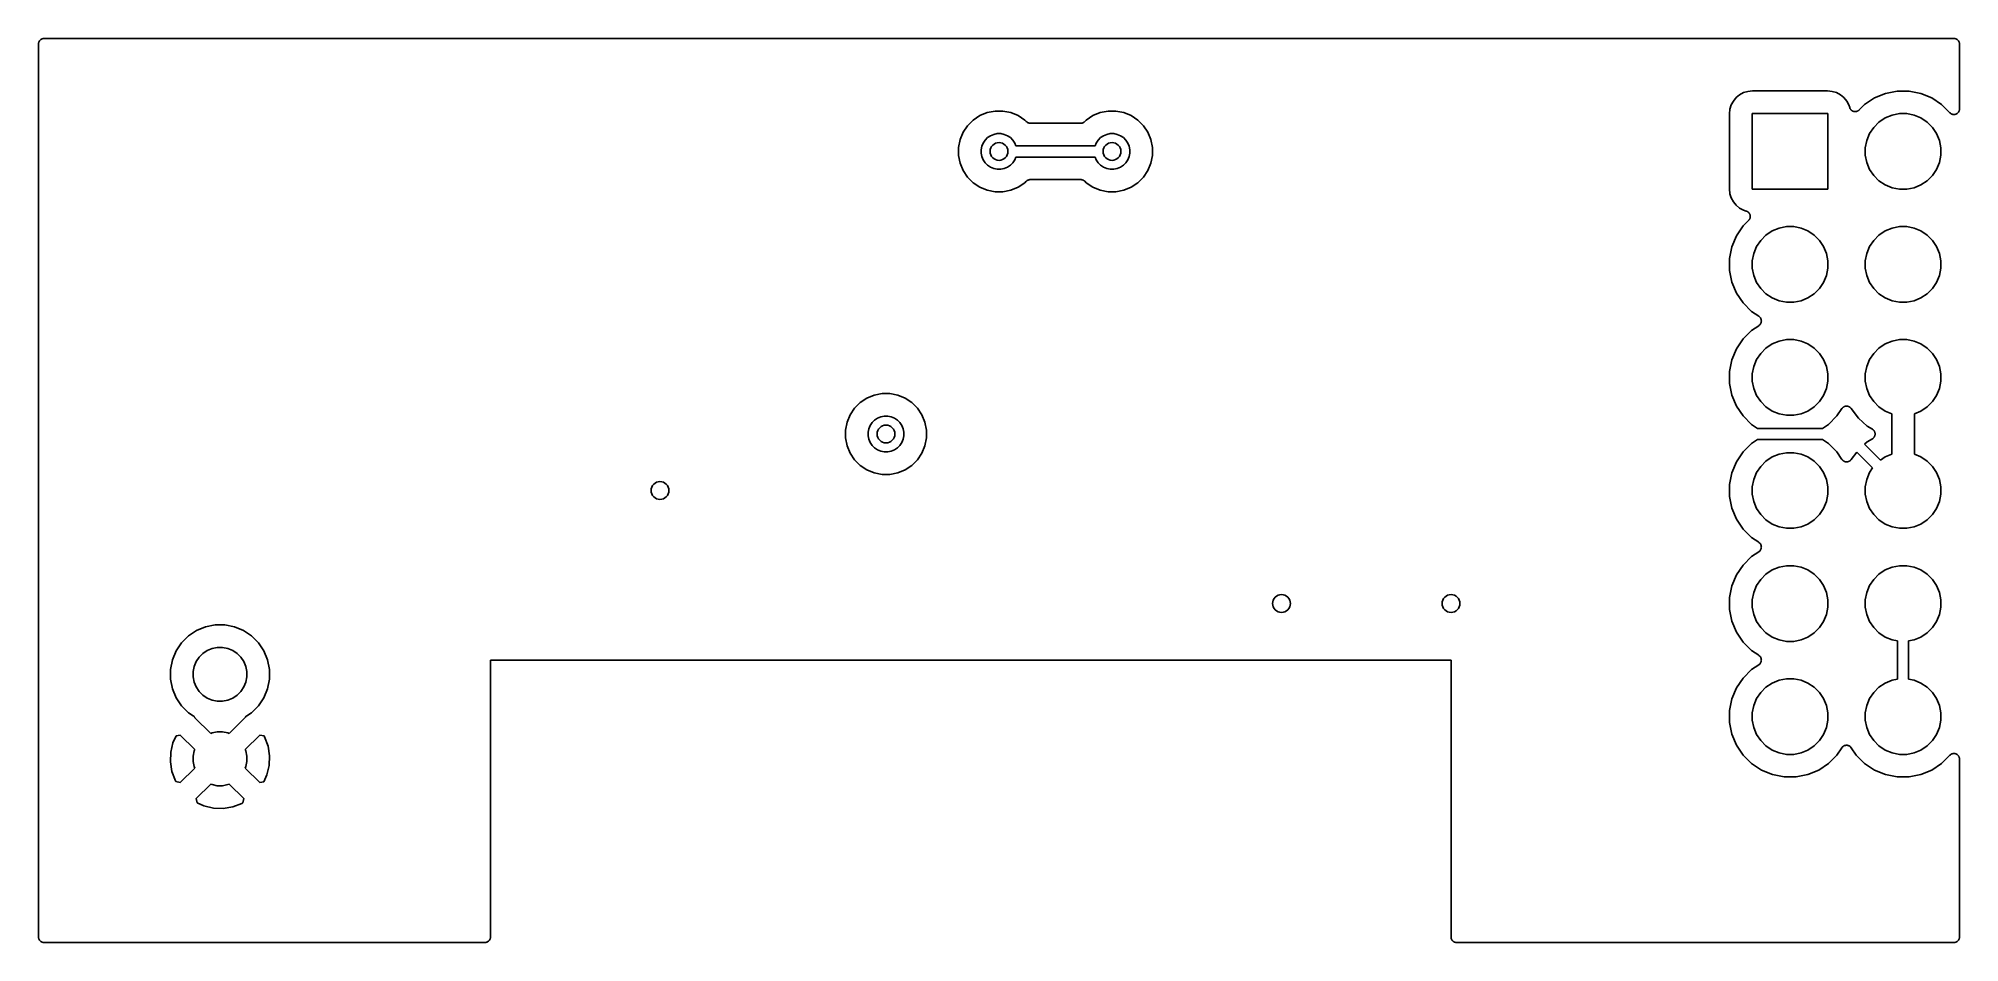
# Model space of a CAD drawing. Extents: x 4.75 to 6.45, y -3.9 to -3.1.
import ezdxf

# ---------------------------------------------------------------- set-up
doc = ezdxf.new("R2010")
doc.units = 0
doc.header["$MEASUREMENT"] = 0
doc.layers.add('BLACK', color=7, linetype='CONTINUOUS')

msp = doc.modelspace()

# ---------------------------------------------------------------- linework, layer by layer
at = {"layer": 'BLACK', "linetype": 'CONTINUOUS'}
for p, q in [((4.75, -3.10493), (4.75005, -3.10446)), ((4.75, -3.10496), (4.75, -3.10493)), ((4.75, -3.10497), (4.75, -3.10496)), ((4.75, -3.10497), (4.75, -3.10497)), ((4.75, -3.105), (4.75, -3.10497)), ((4.75, -3.895), (4.75, -3.105)), ((4.75005, -3.10446), (4.7501, -3.10399)), ((4.7501, -3.10399), (4.75011, -3.10398)), ((4.75011, -3.10396), (4.75025, -3.10351)), ((4.75011, -3.10398), (4.75011, -3.10396)), ((4.75025, -3.10351), (4.75039, -3.10306)), ((4.75039, -3.10306), (4.7504, -3.10305)), ((4.7504, -3.10303), (4.75063, -3.10262)), ((4.7504, -3.10305), (4.7504, -3.10303)), ((4.75063, -3.10262), (4.75085, -3.1022)), ((4.75085, -3.1022), (4.75087, -3.10219)), ((4.75087, -3.10218), (4.75118, -3.10182)), ((4.75087, -3.10219), (4.75087, -3.10218)), ((4.75118, -3.10182), (4.75148, -3.10145)), ((4.75148, -3.10145), (4.75149, -3.10144)), ((4.75149, -3.10144), (4.7515, -3.10143)), ((4.7515, -3.10143), (4.75187, -3.10113)), ((4.75187, -3.10113), (4.75223, -3.10084)), ((4.75223, -3.10084), (4.75225, -3.10083)), ((4.75225, -3.10083), (4.75226, -3.10082)), ((4.75226, -3.10082), (4.75268, -3.1006)), ((4.75268, -3.1006), (4.75309, -3.10038)), ((4.75309, -3.10038), (4.75311, -3.10037)), ((4.75311, -3.10037), (4.75313, -3.10036)), ((4.75313, -3.10036), (4.75358, -3.10023)), ((4.75358, -3.10023), (4.75403, -3.1001)), ((4.75403, -3.1001), (4.75405, -3.10009)), ((4.75405, -3.10009), (4.75406, -3.10009)), ((4.75406, -3.10009), (4.75453, -3.10005)), ((4.75453, -3.10005), (4.755, -3.1)), ((4.755, -3.1), (6.445, -3.1)), ((6.445, -3.1), (6.44503, -3.1)), ((6.44503, -3.1), (6.44503, -3.1)), ((6.44503, -3.1), (6.44504, -3.1)), ((6.44504, -3.1), (6.44507, -3.1)), ((6.44507, -3.1), (6.44554, -3.10005)), ((6.44554, -3.10005), (6.44601, -3.1001)), ((6.44601, -3.1001), (6.44602, -3.10011)), ((6.44602, -3.10011), (6.44604, -3.10011)), ((6.44604, -3.10011), (6.44649, -3.10025)), ((6.44649, -3.10025), (6.44694, -3.10039)), ((6.44694, -3.10039), (6.44695, -3.1004)), ((6.44695, -3.1004), (6.44697, -3.1004)), ((6.44697, -3.1004), (6.44738, -3.10063)), ((6.44738, -3.10063), (6.4478, -3.10085)), ((6.4478, -3.10085), (6.44781, -3.10087)), ((6.44781, -3.10087), (6.44782, -3.10087)), ((6.44782, -3.10087), (6.44818, -3.10118)), ((6.44818, -3.10118), (6.44855, -3.10148)), ((6.44855, -3.10148), (6.44856, -3.10149)), ((6.44856, -3.10149), (6.44857, -3.1015)), ((6.44857, -3.1015), (6.44887, -3.10187)), ((6.44887, -3.10187), (6.44916, -3.10223)), ((6.44916, -3.10223), (6.44917, -3.10225)), ((6.44917, -3.10225), (6.44918, -3.10226)), ((6.44918, -3.10226), (6.4494, -3.10268)), ((6.4494, -3.10268), (6.44962, -3.10309)), ((6.44962, -3.10309), (6.44963, -3.10311)), ((6.44963, -3.10311), (6.44964, -3.10313)), ((6.44964, -3.10313), (6.44977, -3.10358)), ((6.44977, -3.10358), (6.4499, -3.10403)), ((6.4499, -3.10403), (6.44991, -3.10405)), ((6.44991, -3.10405), (6.44991, -3.10406)), ((6.44991, -3.10406), (6.44995, -3.10453)), ((6.44995, -3.10453), (6.45, -3.105)), ((6.45, -3.105), (6.45, -3.16232)), ((6.24797, -3.15884), (6.24682, -3.16261)), ((6.24983, -3.15537), (6.24797, -3.15884)), ((6.25232, -3.15232), (6.24983, -3.15537)), ((6.25537, -3.14983), (6.25232, -3.15232)), ((6.25884, -3.14797), (6.25537, -3.14983)), ((6.26261, -3.14682), (6.25884, -3.14797)), ((6.26678, -3.14641), (6.26261, -3.14682)), ((6.33322, -3.14641), (6.26678, -3.14641)), ((6.33739, -3.14682), (6.33322, -3.14641)), ((6.34116, -3.14797), (6.33739, -3.14682)), ((6.34463, -3.14983), (6.34116, -3.14797)), ((6.34768, -3.15232), (6.34463, -3.14983)), ((6.35017, -3.15537), (6.34768, -3.15232)), ((6.35203, -3.15884), (6.35017, -3.15537)), ((6.35276, -3.16123), (6.35203, -3.15884)), ((6.35284, -3.16145), (6.35276, -3.16123)), ((6.35291, -3.16167), (6.35284, -3.16145)), ((6.35303, -3.16189), (6.35291, -3.16167)), ((6.35313, -3.16213), (6.35303, -3.16189)), ((6.36592, -3.15847), (6.36108, -3.16331)), ((6.37467, -3.15262), (6.36592, -3.15847)), ((6.38441, -3.14859), (6.37467, -3.15262)), ((6.39473, -3.14654), (6.38441, -3.14859)), ((6.40527, -3.14654), (6.39473, -3.14654)), ((6.41559, -3.14859), (6.40527, -3.14654)), ((6.42532, -3.15262), (6.41559, -3.14859)), ((6.43408, -3.15847), (6.42532, -3.15262)), ((6.44146, -3.16585), (6.43408, -3.15847)), ((5.57223, -3.17721), (5.56832, -3.18307)), ((5.57721, -3.17223), (5.57223, -3.17721)), ((5.58307, -3.16832), (5.57721, -3.17223)), ((5.58957, -3.16563), (5.58307, -3.16832)), ((5.59648, -3.16425), (5.58957, -3.16563)), ((5.60352, -3.16425), (5.59648, -3.16425)), ((5.61043, -3.16563), (5.60352, -3.16425)), ((5.61693, -3.16832), (5.61043, -3.16563)), ((5.62279, -3.17223), (5.61693, -3.16832)), ((5.62417, -3.17361), (5.62279, -3.17223)), ((5.62453, -3.17391), (5.62417, -3.17361)), ((5.62488, -3.1742), (5.62453, -3.17391)), ((5.6249, -3.17422), (5.62488, -3.1742)), ((5.62492, -3.17423), (5.6249, -3.17422)), ((5.62533, -3.17445), (5.62492, -3.17423)), ((5.62574, -3.17467), (5.62533, -3.17445)), ((5.62576, -3.17468), (5.62574, -3.17467)), ((5.62578, -3.17469), (5.62576, -3.17468)), ((5.62622, -3.17483), (5.62578, -3.17469)), ((5.62667, -3.17497), (5.62622, -3.17483)), ((5.62669, -3.17497), (5.62667, -3.17497)), ((5.62672, -3.17498), (5.62669, -3.17497)), ((5.62717, -3.17503), (5.62672, -3.17498)), ((5.62764, -3.17508), (5.62717, -3.17503)), ((5.62769, -3.17508), (5.62764, -3.17508)), ((5.62771, -3.17508), (5.62769, -3.17508)), ((5.62769, -3.17508), (5.62769, -3.17508)), ((5.62769, -3.17508), (5.62769, -3.17508)), ((5.67229, -3.17508), (5.62771, -3.17508)), ((5.67275, -3.17503), (5.67229, -3.17508)), ((5.67321, -3.17499), (5.67275, -3.17503)), ((5.67324, -3.17499), (5.67321, -3.17499)), ((5.67327, -3.17498), (5.67324, -3.17499)), ((5.67371, -3.17485), (5.67327, -3.17498)), ((5.67415, -3.17472), (5.67371, -3.17485)), ((5.67418, -3.17471), (5.67415, -3.17472)), ((5.6742, -3.1747), (5.67418, -3.17471)), ((5.67461, -3.17448), (5.6742, -3.1747)), ((5.67502, -3.17427), (5.67461, -3.17448)), ((5.67504, -3.17426), (5.67502, -3.17427)), ((5.67506, -3.17424), (5.67504, -3.17426)), ((5.67542, -3.17395), (5.67506, -3.17424)), ((5.67578, -3.17366), (5.67542, -3.17395)), ((5.67582, -3.17363), (5.67578, -3.17366)), ((5.67583, -3.17361), (5.67582, -3.17363)), ((5.67582, -3.17363), (5.67582, -3.17363)), ((5.67582, -3.17363), (5.67582, -3.17363)), ((5.67721, -3.17223), (5.67583, -3.17361)), ((5.68307, -3.16832), (5.67721, -3.17223)), ((5.68957, -3.16563), (5.68307, -3.16832)), ((5.69648, -3.16425), (5.68957, -3.16563)), ((5.70352, -3.16425), (5.69648, -3.16425)), ((5.71043, -3.16563), (5.70352, -3.16425)), ((5.71693, -3.16832), (5.71043, -3.16563)), ((5.72279, -3.17223), (5.71693, -3.16832)), ((5.72777, -3.17721), (5.72279, -3.17223)), ((5.73168, -3.18307), (5.72777, -3.17721)), ((6.24682, -3.16261), (6.24641, -3.16678)), ((6.24641, -3.16678), (6.24641, -3.23322)), ((6.26654, -3.23346), (6.26654, -3.16654)), ((6.26654, -3.16654), (6.33346, -3.16654)), ((6.33346, -3.16654), (6.33346, -3.23346)), ((6.35326, -3.16233), (6.35313, -3.16213)), ((6.35337, -3.16253), (6.35326, -3.16233)), ((6.35353, -3.16273), (6.35337, -3.16253)), ((6.35367, -3.16294), (6.35353, -3.16273)), ((6.35383, -3.16311), (6.35367, -3.16294)), ((6.35398, -3.16329), (6.35383, -3.16311)), ((6.35418, -3.16345), (6.35398, -3.16329)), ((6.35436, -3.16364), (6.35418, -3.16345)), ((6.35455, -3.16377), (6.35436, -3.16364)), ((6.35473, -3.16391), (6.35455, -3.16377)), ((6.35495, -3.16404), (6.35473, -3.16391)), ((6.35517, -3.16418), (6.35495, -3.16404)), ((6.35538, -3.16427), (6.35517, -3.16418)), ((6.35559, -3.16438), (6.35538, -3.16427)), ((6.35583, -3.16446), (6.35559, -3.16438)), ((6.35607, -3.16456), (6.35583, -3.16446)), ((6.3563, -3.1646), (6.35607, -3.16456)), ((6.35652, -3.16467), (6.3563, -3.1646)), ((6.35677, -3.1647), (6.35652, -3.16467)), ((6.35702, -3.16475), (6.35677, -3.1647)), ((6.35726, -3.16475), (6.35702, -3.16475)), ((6.35749, -3.16478), (6.35726, -3.16475)), ((6.35774, -3.16476), (6.35749, -3.16478)), ((6.358, -3.16476), (6.35774, -3.16476)), ((6.35823, -3.16471), (6.358, -3.16476)), ((6.35846, -3.16469), (6.35823, -3.16471)), ((6.35871, -3.16462), (6.35846, -3.16469)), ((6.35896, -3.16457), (6.35871, -3.16462)), ((6.35917, -3.16449), (6.35896, -3.16457)), ((6.3594, -3.16442), (6.35917, -3.16449)), ((6.35962, -3.1643), (6.3594, -3.16442)), ((6.35986, -3.16421), (6.35962, -3.1643)), ((6.36006, -3.16408), (6.35986, -3.16421)), ((6.36026, -3.16397), (6.36006, -3.16408)), ((6.36046, -3.16381), (6.36026, -3.16397)), ((6.36068, -3.16367), (6.36046, -3.16381)), ((6.36084, -3.16351), (6.36068, -3.16367)), ((6.36103, -3.16336), (6.36084, -3.16351)), ((6.36108, -3.16331), (6.36103, -3.16336)), ((6.37034, -3.18415), (6.37401, -3.17867)), ((6.37401, -3.17867), (6.37867, -3.17401)), ((6.37867, -3.17401), (6.38415, -3.17034)), ((6.38415, -3.17034), (6.39024, -3.16782)), ((6.39024, -3.16782), (6.3967, -3.16654)), ((6.3967, -3.16654), (6.4033, -3.16654)), ((6.4033, -3.16654), (6.40976, -3.16782)), ((6.40976, -3.16782), (6.41585, -3.17034)), ((6.41585, -3.17034), (6.42133, -3.17401)), ((6.42133, -3.17401), (6.42599, -3.17867)), ((6.42599, -3.17867), (6.42966, -3.18415)), ((6.44183, -3.16616), (6.44146, -3.16585)), ((6.4422, -3.16646), (6.44183, -3.16616)), ((6.44221, -3.16647), (6.4422, -3.16646)), ((6.44222, -3.16647), (6.44221, -3.16647)), ((6.44263, -3.1667), (6.44222, -3.16647)), ((6.44306, -3.16693), (6.44263, -3.1667)), ((6.44307, -3.16693), (6.44306, -3.16693)), ((6.44308, -3.16693), (6.44307, -3.16693)), ((6.44353, -3.16707), (6.44308, -3.16693)), ((6.44399, -3.16722), (6.44353, -3.16707)), ((6.444, -3.16722), (6.44399, -3.16722)), ((6.44401, -3.16722), (6.444, -3.16722)), ((6.44448, -3.16727), (6.44401, -3.16722)), ((6.44497, -3.16732), (6.44448, -3.16727)), ((6.44498, -3.16732), (6.44497, -3.16732)), ((6.44497, -3.16732), (6.44497, -3.16732)), ((6.44546, -3.16727), (6.44498, -3.16732)), ((6.44594, -3.16723), (6.44546, -3.16727)), ((6.44595, -3.16723), (6.44594, -3.16723)), ((6.44641, -3.16709), (6.44595, -3.16723)), ((6.44595, -3.16723), (6.44595, -3.16723)), ((6.44687, -3.16695), (6.44641, -3.16709)), ((6.44688, -3.16695), (6.44687, -3.16695)), ((6.44689, -3.16695), (6.44688, -3.16695)), ((6.44731, -3.16672), (6.44689, -3.16695)), ((6.44774, -3.1665), (6.44731, -3.16672)), ((6.44775, -3.16649), (6.44774, -3.1665)), ((6.44774, -3.1665), (6.44774, -3.1665)), ((6.44812, -3.16619), (6.44775, -3.16649)), ((6.4485, -3.16589), (6.44812, -3.16619)), ((6.44851, -3.16588), (6.4485, -3.16588)), ((6.4485, -3.16588), (6.4485, -3.16589)), ((6.44881, -3.16552), (6.44851, -3.16588)), ((6.44913, -3.16514), (6.44881, -3.16552)), ((6.44914, -3.16513), (6.44913, -3.16514)), ((6.44913, -3.16514), (6.44913, -3.16514)), ((6.44936, -3.16472), (6.44914, -3.16513)), ((6.4496, -3.16429), (6.44936, -3.16472)), ((6.44974, -3.16382), (6.4496, -3.16427)), ((6.4496, -3.16427), (6.4496, -3.16428)), ((6.4496, -3.16428), (6.4496, -3.16429)), ((6.44989, -3.16336), (6.44974, -3.16382)), ((6.44995, -3.16287), (6.44989, -3.16334)), ((6.44989, -3.16334), (6.44989, -3.16335)), ((6.44989, -3.16335), (6.44989, -3.16336)), ((6.45, -3.16239), (6.44995, -3.16287)), ((6.45, -3.16232), (6.45, -3.16237)), ((6.45, -3.16237), (6.45, -3.16237)), ((6.45, -3.16237), (6.45, -3.16237)), ((6.45, -3.16237), (6.45, -3.16239)), ((5.56563, -3.18957), (5.56425, -3.19648)), ((5.56832, -3.18307), (5.56563, -3.18957)), ((5.58425, -3.19845), (5.58486, -3.19541)), ((5.58486, -3.19541), (5.58604, -3.19254)), ((5.58604, -3.19254), (5.58777, -3.18996)), ((5.58777, -3.18996), (5.58996, -3.18777)), ((5.58996, -3.18777), (5.59254, -3.18604)), ((5.59254, -3.18604), (5.59541, -3.18486)), ((5.59541, -3.18486), (5.59845, -3.18425)), ((5.59845, -3.18425), (5.60155, -3.18425)), ((5.60155, -3.18425), (5.60459, -3.18486)), ((5.60459, -3.18486), (5.60746, -3.18604)), ((5.60746, -3.18604), (5.61004, -3.18777)), ((5.61004, -3.18777), (5.61223, -3.18996)), ((5.61223, -3.18996), (5.61396, -3.19254)), ((5.61396, -3.19254), (5.61501, -3.19508)), ((5.61501, -3.19508), (5.68499, -3.19508)), ((5.68499, -3.19508), (5.68604, -3.19254)), ((5.68604, -3.19254), (5.68777, -3.18996)), ((5.68777, -3.18996), (5.68996, -3.18777)), ((5.68996, -3.18777), (5.69254, -3.18604)), ((5.69254, -3.18604), (5.69541, -3.18486)), ((5.69541, -3.18486), (5.69845, -3.18425)), ((5.69845, -3.18425), (5.70155, -3.18425)), ((5.70155, -3.18425), (5.70459, -3.18486)), ((5.70459, -3.18486), (5.70746, -3.18604)), ((5.70746, -3.18604), (5.71004, -3.18777)), ((5.71004, -3.18777), (5.71223, -3.18996)), ((5.71223, -3.18996), (5.71396, -3.19254)), ((5.71396, -3.19254), (5.71514, -3.19541)), ((5.71514, -3.19541), (5.71575, -3.19845)), ((5.73437, -3.18957), (5.73168, -3.18307)), ((5.73575, -3.19648), (5.73437, -3.18957)), ((6.36654, -3.1967), (6.36782, -3.19024)), ((6.36782, -3.19024), (6.37034, -3.18415)), ((6.42966, -3.18415), (6.43218, -3.19024)), ((6.43218, -3.19024), (6.43346, -3.1967)), ((5.56425, -3.19648), (5.56425, -3.20352)), ((5.56425, -3.20352), (5.56563, -3.21043)), ((5.56563, -3.21043), (5.56832, -3.21693)), ((5.58425, -3.20155), (5.58425, -3.19845)), ((5.58486, -3.20459), (5.58425, -3.20155)), ((5.58604, -3.20746), (5.58486, -3.20459)), ((5.58777, -3.21004), (5.58604, -3.20746)), ((5.58996, -3.21223), (5.58777, -3.21004)), ((5.59254, -3.21396), (5.58996, -3.21223)), ((5.61004, -3.21223), (5.60746, -3.21396)), ((5.61223, -3.21004), (5.61004, -3.21223)), ((5.61396, -3.20746), (5.61223, -3.21004)), ((5.61501, -3.20492), (5.61396, -3.20746)), ((5.68499, -3.20492), (5.61501, -3.20492)), ((5.68604, -3.20746), (5.68499, -3.20492)), ((5.68777, -3.21004), (5.68604, -3.20746)), ((5.68996, -3.21223), (5.68777, -3.21004)), ((5.69254, -3.21396), (5.68996, -3.21223)), ((5.71004, -3.21223), (5.70746, -3.21396)), ((5.71223, -3.21004), (5.71004, -3.21223)), ((5.71396, -3.20746), (5.71223, -3.21004)), ((5.71514, -3.20459), (5.71396, -3.20746)), ((5.71575, -3.20155), (5.71514, -3.20459)), ((5.71575, -3.19845), (5.71575, -3.20155)), ((5.73168, -3.21693), (5.73437, -3.21043)), ((5.73437, -3.21043), (5.73575, -3.20352)), ((5.73575, -3.20352), (5.73575, -3.19648)), ((6.36654, -3.2033), (6.36654, -3.1967)), ((6.36782, -3.20976), (6.36654, -3.2033)), ((6.37034, -3.21585), (6.36782, -3.20976)), ((6.43218, -3.20976), (6.42966, -3.21585)), ((6.43346, -3.2033), (6.43218, -3.20976)), ((6.43346, -3.1967), (6.43346, -3.2033)), ((5.56832, -3.21693), (5.57223, -3.22279)), ((5.57223, -3.22279), (5.57721, -3.22777)), ((5.57721, -3.22777), (5.58307, -3.23168)), ((5.59541, -3.21514), (5.59254, -3.21396)), ((5.59845, -3.21575), (5.59541, -3.21514)), ((5.60155, -3.21575), (5.59845, -3.21575)), ((5.60459, -3.21514), (5.60155, -3.21575)), ((5.60746, -3.21396), (5.60459, -3.21514)), ((5.61693, -3.23168), (5.62279, -3.22777)), ((5.62279, -3.22777), (5.62417, -3.22639)), ((5.62417, -3.22639), (5.62418, -3.22637)), ((5.62418, -3.22637), (5.62422, -3.22634)), ((5.62418, -3.22637), (5.62418, -3.22637)), ((5.62418, -3.22637), (5.62418, -3.22637)), ((5.62422, -3.22634), (5.62458, -3.22605)), ((5.62458, -3.22605), (5.62494, -3.22576)), ((5.62494, -3.22576), (5.62496, -3.22574)), ((5.62496, -3.22574), (5.62498, -3.22573)), ((5.62498, -3.22573), (5.62539, -3.22552)), ((5.62539, -3.22552), (5.6258, -3.2253)), ((5.6258, -3.2253), (5.62582, -3.22529)), ((5.62582, -3.22529), (5.62585, -3.22528)), ((5.62585, -3.22528), (5.62629, -3.22515)), ((5.62629, -3.22515), (5.62673, -3.22502)), ((5.62673, -3.22502), (5.62676, -3.22501)), ((5.62676, -3.22501), (5.62679, -3.22501)), ((5.62679, -3.22501), (5.62724, -3.22497)), ((5.62724, -3.22497), (5.62771, -3.22492)), ((5.62771, -3.22492), (5.67229, -3.22492)), ((5.67229, -3.22492), (5.67231, -3.22492)), ((5.67231, -3.22492), (5.67231, -3.22492)), ((5.67231, -3.22492), (5.67231, -3.22492)), ((5.67231, -3.22492), (5.67236, -3.22492)), ((5.67236, -3.22492), (5.67282, -3.22497)), ((5.67282, -3.22497), (5.67328, -3.22502)), ((5.67328, -3.22502), (5.67331, -3.22503)), ((5.67331, -3.22503), (5.67333, -3.22503)), ((5.67333, -3.22503), (5.67378, -3.22517)), ((5.67378, -3.22517), (5.67422, -3.22531)), ((5.67422, -3.22531), (5.67424, -3.22532)), ((5.67424, -3.22532), (5.67426, -3.22533)), ((5.67426, -3.22533), (5.67467, -3.22555)), ((5.67467, -3.22555), (5.67508, -3.22577)), ((5.67508, -3.22577), (5.6751, -3.22578)), ((5.6751, -3.22578), (5.67512, -3.2258)), ((5.67512, -3.2258), (5.67547, -3.22609)), ((5.67547, -3.22609), (5.67583, -3.22639)), ((5.67583, -3.22639), (5.67721, -3.22777)), ((5.67721, -3.22777), (5.68307, -3.23168)), ((5.69541, -3.21514), (5.69254, -3.21396)), ((5.69845, -3.21575), (5.69541, -3.21514)), ((5.70155, -3.21575), (5.69845, -3.21575)), ((5.70459, -3.21514), (5.70155, -3.21575)), ((5.70746, -3.21396), (5.70459, -3.21514)), ((5.71693, -3.23168), (5.72279, -3.22777)), ((5.72279, -3.22777), (5.72777, -3.22279)), ((5.72777, -3.22279), (5.73168, -3.21693)), ((6.37401, -3.22133), (6.37034, -3.21585)), ((6.37867, -3.22599), (6.37401, -3.22133)), ((6.38415, -3.22966), (6.37867, -3.22599)), ((6.39024, -3.23218), (6.38415, -3.22966)), ((6.41585, -3.22966), (6.40976, -3.23218)), ((6.42133, -3.22599), (6.41585, -3.22966)), ((6.42599, -3.22133), (6.42133, -3.22599)), ((6.42966, -3.21585), (6.42599, -3.22133)), ((5.58307, -3.23168), (5.58957, -3.23437)), ((5.58957, -3.23437), (5.59648, -3.23575)), ((5.59648, -3.23575), (5.60352, -3.23575)), ((5.60352, -3.23575), (5.61043, -3.23437)), ((5.61043, -3.23437), (5.61693, -3.23168)), ((5.68307, -3.23168), (5.68957, -3.23437)), ((5.68957, -3.23437), (5.69648, -3.23575)), ((5.69648, -3.23575), (5.70352, -3.23575)), ((5.70352, -3.23575), (5.71043, -3.23437)), ((5.71043, -3.23437), (5.71693, -3.23168)), ((6.24641, -3.23322), (6.24682, -3.23739)), ((6.24682, -3.23739), (6.24797, -3.24116)), ((6.24797, -3.24116), (6.24983, -3.24463)), ((6.24983, -3.24463), (6.25232, -3.24768)), ((6.33346, -3.23346), (6.26654, -3.23346)), ((6.3967, -3.23346), (6.39024, -3.23218)), ((6.4033, -3.23346), (6.3967, -3.23346)), ((6.40976, -3.23218), (6.4033, -3.23346)), ((6.25232, -3.24768), (6.25537, -3.25017)), ((6.25537, -3.25017), (6.25884, -3.25203)), ((6.26331, -3.26108), (6.25847, -3.26592)), ((6.25884, -3.25203), (6.26123, -3.25276)), ((6.26123, -3.25276), (6.2613, -3.25278)), ((6.2613, -3.25278), (6.26151, -3.25287)), ((6.26151, -3.25287), (6.26173, -3.25294)), ((6.26173, -3.25294), (6.26196, -3.25306)), ((6.26196, -3.25306), (6.26219, -3.25316)), ((6.26219, -3.25316), (6.26239, -3.25329)), ((6.26239, -3.25329), (6.26259, -3.2534)), ((6.26259, -3.2534), (6.26279, -3.25357)), ((6.26279, -3.25357), (6.263, -3.25371)), ((6.263, -3.25371), (6.26316, -3.25388)), ((6.26316, -3.25388), (6.26334, -3.25403)), ((6.26346, -3.2609), (6.26331, -3.26108)), ((6.26334, -3.25403), (6.2635, -3.25423)), ((6.26363, -3.26073), (6.26346, -3.2609)), ((6.2635, -3.25423), (6.26368, -3.25441)), ((6.26377, -3.26052), (6.26363, -3.26073)), ((6.26368, -3.25441), (6.26381, -3.25461)), ((6.26393, -3.26032), (6.26377, -3.26052)), ((6.26381, -3.25461), (6.26395, -3.25479)), ((6.26404, -3.26012), (6.26393, -3.26032)), ((6.26395, -3.25479), (6.26407, -3.25501)), ((6.26417, -3.25992), (6.26404, -3.26012)), ((6.26407, -3.25501), (6.26421, -3.25523)), ((6.26427, -3.25969), (6.26417, -3.25992)), ((6.26421, -3.25523), (6.2643, -3.25545)), ((6.26439, -3.25946), (6.26427, -3.25969)), ((6.2643, -3.25545), (6.26441, -3.25565)), ((6.26446, -3.25924), (6.26439, -3.25946)), ((6.26441, -3.25565), (6.26448, -3.2559)), ((6.26455, -3.25902), (6.26446, -3.25924)), ((6.26448, -3.2559), (6.26458, -3.25613)), ((6.26461, -3.25877), (6.26455, -3.25902)), ((6.26458, -3.25613), (6.26462, -3.25636)), ((6.26468, -3.25853), (6.26461, -3.25877)), ((6.26462, -3.25636), (6.26469, -3.25659)), ((6.2647, -3.2583), (6.26468, -3.25853)), ((6.26469, -3.25659), (6.26471, -3.25684)), ((6.26475, -3.25807), (6.2647, -3.2583)), ((6.26471, -3.25684), (6.26476, -3.25709)), ((6.26478, -3.25756), (6.26475, -3.25781)), ((6.26475, -3.25781), (6.26475, -3.25807)), ((6.26476, -3.25709), (6.26476, -3.25733)), ((6.26476, -3.25733), (6.26478, -3.25756)), ((6.25262, -3.27468), (6.24859, -3.28441)), ((6.25847, -3.26592), (6.25262, -3.27468)), ((6.27034, -3.28415), (6.27401, -3.27867)), ((6.27401, -3.27867), (6.27867, -3.27401)), ((6.27867, -3.27401), (6.28415, -3.27034)), ((6.28415, -3.27034), (6.29024, -3.26782)), ((6.29024, -3.26782), (6.2967, -3.26654)), ((6.2967, -3.26654), (6.3033, -3.26654)), ((6.3033, -3.26654), (6.30976, -3.26782)), ((6.30976, -3.26782), (6.31585, -3.27034)), ((6.31585, -3.27034), (6.32133, -3.27401)), ((6.32133, -3.27401), (6.32599, -3.27867)), ((6.32599, -3.27867), (6.32966, -3.28415)), ((6.37034, -3.28415), (6.37401, -3.27867)), ((6.37401, -3.27867), (6.37867, -3.27401)), ((6.37867, -3.27401), (6.38415, -3.27034)), ((6.38415, -3.27034), (6.39024, -3.26782)), ((6.39024, -3.26782), (6.3967, -3.26654)), ((6.3967, -3.26654), (6.4033, -3.26654)), ((6.4033, -3.26654), (6.40976, -3.26782)), ((6.40976, -3.26782), (6.41585, -3.27034)), ((6.41585, -3.27034), (6.42133, -3.27401)), ((6.42133, -3.27401), (6.42599, -3.27867)), ((6.42599, -3.27867), (6.42966, -3.28415)), ((6.24859, -3.28441), (6.24654, -3.29473)), ((6.24654, -3.29473), (6.24654, -3.30527)), ((6.26654, -3.2967), (6.26782, -3.29024)), ((6.26654, -3.3033), (6.26654, -3.2967)), ((6.26782, -3.29024), (6.27034, -3.28415)), ((6.32966, -3.28415), (6.33218, -3.29024)), ((6.33218, -3.29024), (6.33346, -3.2967)), ((6.33346, -3.2967), (6.33346, -3.3033)), ((6.36654, -3.2967), (6.36782, -3.29024)), ((6.36654, -3.3033), (6.36654, -3.2967)), ((6.36782, -3.29024), (6.37034, -3.28415)), ((6.42966, -3.28415), (6.43218, -3.29024)), ((6.43218, -3.29024), (6.43346, -3.2967)), ((6.43346, -3.2967), (6.43346, -3.3033)), ((6.24654, -3.30527), (6.24859, -3.3156)), ((6.26782, -3.30976), (6.26654, -3.3033)), ((6.27034, -3.31585), (6.26782, -3.30976)), ((6.33218, -3.30976), (6.32966, -3.31585)), ((6.33346, -3.3033), (6.33218, -3.30976)), ((6.36782, -3.30976), (6.36654, -3.3033)), ((6.37034, -3.31585), (6.36782, -3.30976)), ((6.43218, -3.30976), (6.42966, -3.31585)), ((6.43346, -3.3033), (6.43218, -3.30976)), ((6.24859, -3.3156), (6.25262, -3.32532)), ((6.25262, -3.32532), (6.25847, -3.33408)), ((6.27401, -3.32133), (6.27034, -3.31585)), ((6.27867, -3.32599), (6.27401, -3.32133)), ((6.28415, -3.32966), (6.27867, -3.32599)), ((6.29024, -3.33218), (6.28415, -3.32966)), ((6.31585, -3.32966), (6.30976, -3.33218)), ((6.32133, -3.32599), (6.31585, -3.32966)), ((6.32599, -3.32133), (6.32133, -3.32599)), ((6.32966, -3.31585), (6.32599, -3.32133)), ((6.37401, -3.32133), (6.37034, -3.31585)), ((6.37867, -3.32599), (6.37401, -3.32133)), ((6.38415, -3.32966), (6.37867, -3.32599)), ((6.39024, -3.33218), (6.38415, -3.32966)), ((6.41585, -3.32966), (6.40976, -3.33218)), ((6.42133, -3.32599), (6.41585, -3.32966)), ((6.42599, -3.32133), (6.42133, -3.32599)), ((6.42966, -3.31585), (6.42599, -3.32133)), ((6.25847, -3.33408), (6.26592, -3.34153)), ((6.26592, -3.34153), (6.27237, -3.34584)), ((6.27237, -3.34584), (6.27241, -3.34587)), ((6.27241, -3.34587), (6.27241, -3.34587)), ((6.27241, -3.34587), (6.27241, -3.34587)), ((6.27241, -3.34587), (6.27243, -3.34588)), ((6.27243, -3.34588), (6.2728, -3.34619)), ((6.2728, -3.34619), (6.27316, -3.34649)), ((6.27316, -3.34649), (6.27317, -3.3465)), ((6.27317, -3.3465), (6.27318, -3.34651)), ((6.27318, -3.34651), (6.27348, -3.34688)), ((6.27348, -3.34688), (6.27377, -3.34725)), ((6.27377, -3.34725), (6.27378, -3.34726)), ((6.27378, -3.34726), (6.27379, -3.34727)), ((6.27379, -3.34727), (6.27401, -3.34769)), ((6.27401, -3.34769), (6.27423, -3.34811)), ((6.27423, -3.34811), (6.27423, -3.34813)), ((6.27423, -3.34813), (6.27424, -3.34814)), ((6.27424, -3.34814), (6.27437, -3.3486)), ((6.27437, -3.3486), (6.27451, -3.34905)), ((6.2967, -3.33346), (6.29024, -3.33218)), ((6.3033, -3.33346), (6.2967, -3.33346)), ((6.30976, -3.33218), (6.3033, -3.33346)), ((6.3967, -3.33346), (6.39024, -3.33218)), ((6.4033, -3.33346), (6.3967, -3.33346)), ((6.40976, -3.33218), (6.4033, -3.33346)), ((6.25847, -3.36592), (6.25262, -3.37468)), ((6.26592, -3.35847), (6.25847, -3.36592)), ((6.27237, -3.35416), (6.26592, -3.35847)), ((6.27274, -3.35385), (6.27237, -3.35416)), ((6.27311, -3.35356), (6.27274, -3.35385)), ((6.27312, -3.35355), (6.27311, -3.35356)), ((6.27313, -3.35354), (6.27312, -3.35355)), ((6.27343, -3.35317), (6.27313, -3.35354)), ((6.27373, -3.35281), (6.27343, -3.35317)), ((6.27374, -3.3528), (6.27373, -3.35281)), ((6.27375, -3.35279), (6.27374, -3.3528)), ((6.27398, -3.35236), (6.27375, -3.35279)), ((6.2742, -3.35195), (6.27398, -3.35236)), ((6.27421, -3.35193), (6.2742, -3.35194)), ((6.2742, -3.35194), (6.2742, -3.35195)), ((6.27435, -3.35147), (6.27421, -3.35193)), ((6.27449, -3.35102), (6.27435, -3.35147)), ((6.2745, -3.35099), (6.27449, -3.35101)), ((6.27449, -3.35101), (6.27449, -3.35102)), ((6.27455, -3.35052), (6.2745, -3.35099)), ((6.27451, -3.34905), (6.27451, -3.34906)), ((6.27451, -3.34906), (6.27451, -3.34908)), ((6.27451, -3.34908), (6.27455, -3.34955)), ((6.27455, -3.34955), (6.2746, -3.35002)), ((6.2746, -3.35005), (6.27455, -3.35052)), ((6.2746, -3.35002), (6.2746, -3.35003)), ((6.2746, -3.35003), (6.2746, -3.35005)), ((6.25262, -3.37468), (6.24859, -3.38441)), ((6.27034, -3.38415), (6.27401, -3.37867)), ((6.27401, -3.37867), (6.27867, -3.37401)), ((6.27867, -3.37401), (6.28415, -3.37034)), ((6.28415, -3.37034), (6.29024, -3.36782)), ((6.29024, -3.36782), (6.2967, -3.36654)), ((6.2967, -3.36654), (6.3033, -3.36654)), ((6.3033, -3.36654), (6.30976, -3.36782)), ((6.30976, -3.36782), (6.31585, -3.37034)), ((6.31585, -3.37034), (6.32133, -3.37401)), ((6.32133, -3.37401), (6.32599, -3.37867)), ((6.32599, -3.37867), (6.32966, -3.38415)), ((6.37034, -3.38415), (6.37401, -3.37867)), ((6.37401, -3.37867), (6.37867, -3.37401)), ((6.37867, -3.37401), (6.38415, -3.37034)), ((6.38415, -3.37034), (6.39024, -3.36782)), ((6.39024, -3.36782), (6.3967, -3.36654)), ((6.3967, -3.36654), (6.4033, -3.36654)), ((6.4033, -3.36654), (6.40976, -3.36782)), ((6.40976, -3.36782), (6.41585, -3.37034)), ((6.41585, -3.37034), (6.42133, -3.37401)), ((6.42133, -3.37401), (6.42599, -3.37867)), ((6.42599, -3.37867), (6.42966, -3.38415)), ((6.24859, -3.38441), (6.24654, -3.39473)), ((6.24654, -3.39473), (6.24654, -3.40527)), ((6.26654, -3.3967), (6.26782, -3.39024)), ((6.26654, -3.4033), (6.26654, -3.3967)), ((6.26782, -3.39024), (6.27034, -3.38415)), ((6.32966, -3.38415), (6.33218, -3.39024)), ((6.33218, -3.39024), (6.33346, -3.3967)), ((6.33346, -3.3967), (6.33346, -3.4033)), ((6.36654, -3.3967), (6.36782, -3.39024)), ((6.36654, -3.4033), (6.36654, -3.3967)), ((6.36782, -3.39024), (6.37034, -3.38415)), ((6.42966, -3.38415), (6.43218, -3.39024)), ((6.43218, -3.39024), (6.43346, -3.3967)), ((6.43346, -3.3967), (6.43346, -3.4033)), ((5.48957, -3.41563), (5.48307, -3.41832)), ((5.49648, -3.41425), (5.48957, -3.41563)), ((5.50352, -3.41425), (5.49648, -3.41425)), ((5.51043, -3.41563), (5.50352, -3.41425)), ((5.51693, -3.41832), (5.51043, -3.41563)), ((6.24654, -3.40527), (6.24859, -3.41559)), ((6.24859, -3.41559), (6.25262, -3.42532)), ((6.26782, -3.40976), (6.26654, -3.4033)), ((6.27034, -3.41585), (6.26782, -3.40976)), ((6.27401, -3.42133), (6.27034, -3.41585)), ((6.32966, -3.41585), (6.32599, -3.42133)), ((6.33218, -3.40976), (6.32966, -3.41585)), ((6.33346, -3.4033), (6.33218, -3.40976)), ((6.36782, -3.40976), (6.36654, -3.4033)), ((6.37034, -3.41585), (6.36782, -3.40976)), ((6.37401, -3.42133), (6.37034, -3.41585)), ((6.42966, -3.41585), (6.42599, -3.42133)), ((6.43218, -3.40976), (6.42966, -3.41585)), ((6.43346, -3.4033), (6.43218, -3.40976)), ((5.46832, -3.43307), (5.46563, -3.43957)), ((5.47223, -3.42721), (5.46832, -3.43307)), ((5.47721, -3.42223), (5.47223, -3.42721)), ((5.48307, -3.41832), (5.47721, -3.42223)), ((5.52279, -3.42223), (5.51693, -3.41832)), ((5.52777, -3.42721), (5.52279, -3.42223)), ((5.53168, -3.43307), (5.52777, -3.42721)), ((5.53437, -3.43957), (5.53168, -3.43307)), ((6.25262, -3.42532), (6.25847, -3.43408)), ((6.27867, -3.42599), (6.27401, -3.42133)), ((6.28415, -3.42966), (6.27867, -3.42599)), ((6.29024, -3.43218), (6.28415, -3.42966)), ((6.2967, -3.43346), (6.29024, -3.43218)), ((6.3033, -3.43346), (6.2967, -3.43346)), ((6.30976, -3.43218), (6.3033, -3.43346)), ((6.31585, -3.42966), (6.30976, -3.43218)), ((6.32133, -3.42599), (6.31585, -3.42966)), ((6.32599, -3.42133), (6.32133, -3.42599)), ((6.34153, -3.43408), (6.34589, -3.42756)), ((6.34589, -3.42756), (6.34593, -3.4275)), ((6.34593, -3.4275), (6.34615, -3.42724)), ((6.34615, -3.42724), (6.34636, -3.42696)), ((6.34636, -3.42696), (6.34646, -3.42687)), ((6.34646, -3.42687), (6.34655, -3.42676)), ((6.34655, -3.42676), (6.34683, -3.42654)), ((6.34683, -3.42654), (6.34708, -3.42631)), ((6.34708, -3.42631), (6.3472, -3.42624)), ((6.3472, -3.42624), (6.34732, -3.42615)), ((6.34732, -3.42615), (6.34762, -3.42599)), ((6.34762, -3.42599), (6.34792, -3.42581)), ((6.34792, -3.42581), (6.34806, -3.42576)), ((6.34806, -3.42576), (6.34818, -3.4257)), ((6.34818, -3.4257), (6.34851, -3.4256)), ((6.34851, -3.4256), (6.34884, -3.42549)), ((6.34884, -3.42549), (6.34898, -3.42546)), ((6.34898, -3.42546), (6.34912, -3.42542)), ((6.34912, -3.42542), (6.34946, -3.42539)), ((6.34946, -3.42539), (6.34981, -3.42534)), ((6.34981, -3.42534), (6.34995, -3.42535)), ((6.34995, -3.42535), (6.35009, -3.42534)), ((6.35009, -3.42534), (6.35044, -3.42538)), ((6.35044, -3.42538), (6.35078, -3.42539)), ((6.35078, -3.42539), (6.35092, -3.42543)), ((6.35092, -3.42543), (6.35106, -3.42544)), ((6.35106, -3.42544), (6.35139, -3.42555)), ((6.35139, -3.42555), (6.35173, -3.42563)), ((6.35173, -3.42563), (6.35186, -3.42569)), ((6.35186, -3.42569), (6.35199, -3.42573)), ((6.35199, -3.42573), (6.3523, -3.4259)), ((6.3523, -3.4259), (6.35261, -3.42605)), ((6.35261, -3.42605), (6.35272, -3.42613)), ((6.35272, -3.42613), (6.35285, -3.4262)), ((6.35285, -3.4262), (6.35312, -3.42642)), ((6.35312, -3.42642), (6.35339, -3.42663)), ((6.35339, -3.42663), (6.35349, -3.42673)), ((6.35349, -3.42673), (6.3536, -3.42682)), ((6.3536, -3.42682), (6.35382, -3.42709)), ((6.35382, -3.42709), (6.35405, -3.42735)), ((6.35405, -3.42735), (6.3605, -3.436)), ((6.37867, -3.42599), (6.37401, -3.42133)), ((6.38415, -3.42966), (6.37867, -3.42599)), ((6.39, -3.43208), (6.38415, -3.42966)), ((6.39, -3.46792), (6.39, -3.43208)), ((6.41585, -3.42966), (6.41, -3.43208)), ((6.41, -3.43208), (6.41, -3.46792)), ((6.42133, -3.42599), (6.41585, -3.42966)), ((6.42599, -3.42133), (6.42133, -3.42599)), ((5.46563, -3.43957), (5.46425, -3.44648)), ((5.46425, -3.44648), (5.46425, -3.45352)), ((5.48425, -3.44845), (5.48486, -3.44541)), ((5.48425, -3.45155), (5.48425, -3.44845)), ((5.48486, -3.44541), (5.48604, -3.44254)), ((5.48604, -3.44254), (5.48777, -3.43996)), ((5.48777, -3.43996), (5.48996, -3.43777)), ((5.48996, -3.43777), (5.49254, -3.43604)), ((5.49254, -3.43604), (5.49541, -3.43486)), ((5.49541, -3.43486), (5.49845, -3.43425)), ((5.49845, -3.43425), (5.50155, -3.43425)), ((5.50155, -3.43425), (5.50459, -3.43486)), ((5.50459, -3.43486), (5.50746, -3.43604)), ((5.50746, -3.43604), (5.51004, -3.43777)), ((5.51004, -3.43777), (5.51223, -3.43996)), ((5.51223, -3.43996), (5.51396, -3.44254)), ((5.51396, -3.44254), (5.51514, -3.44541)), ((5.51514, -3.44541), (5.51575, -3.44845)), ((5.51575, -3.44845), (5.51575, -3.45155)), ((5.53575, -3.44648), (5.53437, -3.43957)), ((5.53575, -3.45352), (5.53575, -3.44648)), ((6.25847, -3.43408), (6.26592, -3.44153)), ((6.26592, -3.44153), (6.27123, -3.44508)), ((6.27123, -3.44508), (6.32877, -3.44508)), ((6.32877, -3.44508), (6.33408, -3.44153)), ((6.33408, -3.44153), (6.34153, -3.43408)), ((6.3605, -3.436), (6.36828, -3.44301)), ((6.36828, -3.44301), (6.37281, -3.4457)), ((6.37281, -3.4457), (6.37286, -3.44574)), ((6.37286, -3.44574), (6.37306, -3.44589)), ((6.37306, -3.44589), (6.37327, -3.44602)), ((6.37327, -3.44602), (6.37345, -3.44618)), ((6.37345, -3.44618), (6.37364, -3.44633)), ((6.37364, -3.44633), (6.37381, -3.44651)), ((6.37381, -3.44651), (6.37399, -3.44668)), ((6.37399, -3.44668), (6.37413, -3.44688)), ((6.37413, -3.44688), (6.37429, -3.44706)), ((6.37429, -3.44706), (6.37442, -3.44727)), ((6.37442, -3.44727), (6.37456, -3.44747)), ((6.37456, -3.44747), (6.37466, -3.44769)), ((6.37466, -3.44769), (6.37478, -3.4479)), ((6.37478, -3.4479), (6.37487, -3.44813)), ((6.37487, -3.44813), (6.37497, -3.44836)), ((6.37497, -3.44836), (6.37503, -3.44859)), ((6.37503, -3.44859), (6.37511, -3.44882)), ((6.37513, -3.451), (6.37509, -3.45125)), ((6.37511, -3.44882), (6.37514, -3.44907)), ((6.37519, -3.45076), (6.37513, -3.451)), ((6.37514, -3.44907), (6.3752, -3.44931)), ((6.3752, -3.45052), (6.37519, -3.45076)), ((6.3752, -3.44931), (6.37521, -3.44955)), ((6.37524, -3.45028), (6.3752, -3.45052)), ((6.37521, -3.44955), (6.37524, -3.44979)), ((6.37524, -3.44979), (6.37523, -3.45003)), ((6.37523, -3.45003), (6.37524, -3.45028)), ((5.46425, -3.45352), (5.46563, -3.46043)), ((5.46563, -3.46043), (5.46832, -3.46693)), ((5.46832, -3.46693), (5.47223, -3.47279)), ((5.48486, -3.45459), (5.48425, -3.45155)), ((5.48604, -3.45746), (5.48486, -3.45459)), ((5.48777, -3.46004), (5.48604, -3.45746)), ((5.48996, -3.46223), (5.48777, -3.46004)), ((5.49254, -3.46396), (5.48996, -3.46223)), ((5.49541, -3.46514), (5.49254, -3.46396)), ((5.49845, -3.46575), (5.49541, -3.46514)), ((5.50155, -3.46575), (5.49845, -3.46575)), ((5.50459, -3.46514), (5.50155, -3.46575)), ((5.50746, -3.46396), (5.50459, -3.46514)), ((5.51004, -3.46223), (5.50746, -3.46396)), ((5.51223, -3.46004), (5.51004, -3.46223)), ((5.51396, -3.45746), (5.51223, -3.46004)), ((5.51514, -3.45459), (5.51396, -3.45746)), ((5.51575, -3.45155), (5.51514, -3.45459)), ((5.52777, -3.47279), (5.53168, -3.46693)), ((5.53168, -3.46693), (5.53437, -3.46043)), ((5.53437, -3.46043), (5.53575, -3.45352)), ((6.25847, -3.46592), (6.25262, -3.47468)), ((6.26592, -3.45847), (6.25847, -3.46592)), ((6.27123, -3.45492), (6.26592, -3.45847)), ((6.32877, -3.45492), (6.27123, -3.45492)), ((6.28415, -3.47034), (6.29024, -3.46782)), ((6.29024, -3.46782), (6.2967, -3.46654)), ((6.2967, -3.46654), (6.3033, -3.46654)), ((6.3033, -3.46654), (6.30976, -3.46782)), ((6.30976, -3.46782), (6.31585, -3.47034)), ((6.33408, -3.45847), (6.32877, -3.45492)), ((6.34153, -3.46592), (6.33408, -3.45847)), ((6.34589, -3.47244), (6.34153, -3.46592)), ((6.35902, -3.46598), (6.35405, -3.47265)), ((6.37309, -3.48005), (6.35902, -3.46598)), ((6.36828, -3.45699), (6.366, -3.45904)), ((6.366, -3.45904), (6.38005, -3.47309)), ((6.37281, -3.4543), (6.36828, -3.45699)), ((6.373, -3.45415), (6.37281, -3.4543)), ((6.37321, -3.45402), (6.373, -3.45415)), ((6.3734, -3.45386), (6.37321, -3.45402)), ((6.37359, -3.45372), (6.3734, -3.45386)), ((6.37376, -3.45354), (6.37359, -3.45372)), ((6.37394, -3.45337), (6.37376, -3.45354)), ((6.37409, -3.45318), (6.37394, -3.45337)), ((6.37425, -3.453), (6.37409, -3.45318)), ((6.37438, -3.45279), (6.37425, -3.453)), ((6.37452, -3.45259), (6.37438, -3.45279)), ((6.37463, -3.45237), (6.37452, -3.45259)), ((6.37475, -3.45216), (6.37463, -3.45237)), ((6.37484, -3.45193), (6.37475, -3.45216)), ((6.37495, -3.45171), (6.37484, -3.45193)), ((6.37501, -3.45147), (6.37495, -3.45171)), ((6.37509, -3.45125), (6.37501, -3.45147)), ((6.38415, -3.47034), (6.39, -3.46792)), ((6.41, -3.46792), (6.41585, -3.47034)), ((5.47223, -3.47279), (5.47721, -3.47777)), ((5.47721, -3.47777), (5.48307, -3.48168)), ((5.48307, -3.48168), (5.48957, -3.48437)), ((5.48957, -3.48437), (5.49648, -3.48575)), ((5.50352, -3.48575), (5.51043, -3.48437)), ((5.51043, -3.48437), (5.51693, -3.48168)), ((5.51693, -3.48168), (5.52279, -3.47777)), ((5.52279, -3.47777), (5.52777, -3.47279)), ((6.24859, -3.4844), (6.24654, -3.49473)), ((6.25262, -3.47468), (6.24859, -3.4844)), ((6.26782, -3.49024), (6.27034, -3.48415)), ((6.27034, -3.48415), (6.27401, -3.47867)), ((6.27401, -3.47867), (6.27867, -3.47401)), ((6.27867, -3.47401), (6.28415, -3.47034)), ((6.31585, -3.47034), (6.32133, -3.47401)), ((6.32133, -3.47401), (6.32599, -3.47867)), ((6.32599, -3.47867), (6.32966, -3.48415)), ((6.32966, -3.48415), (6.33218, -3.49024)), ((6.34611, -3.47271), (6.34589, -3.47244)), ((6.34631, -3.47299), (6.34611, -3.47271)), ((6.34641, -3.47308), (6.34631, -3.47299)), ((6.3465, -3.47319), (6.34641, -3.47308)), ((6.34677, -3.47341), (6.3465, -3.47319)), ((6.34703, -3.47365), (6.34677, -3.47341)), ((6.34715, -3.47372), (6.34703, -3.47365)), ((6.34726, -3.47381), (6.34715, -3.47372)), ((6.34756, -3.47398), (6.34726, -3.47381)), ((6.34786, -3.47416), (6.34756, -3.47398)), ((6.34799, -3.47421), (6.34786, -3.47416)), ((6.34812, -3.47428), (6.34799, -3.47421)), ((6.34845, -3.47438), (6.34812, -3.47428)), ((6.34877, -3.4745), (6.34845, -3.47438)), ((6.34891, -3.47452), (6.34877, -3.4745)), ((6.34905, -3.47456), (6.34891, -3.47452)), ((6.34939, -3.4746), (6.34905, -3.47456)), ((6.34974, -3.47465), (6.34939, -3.4746)), ((6.34988, -3.47465), (6.34974, -3.47465)), ((6.35002, -3.47466), (6.34988, -3.47465)), ((6.35037, -3.47463), (6.35002, -3.47466)), ((6.35071, -3.47462), (6.35037, -3.47463)), ((6.35085, -3.47458), (6.35071, -3.47462)), ((6.35099, -3.47457), (6.35085, -3.47458)), ((6.35133, -3.47447), (6.35099, -3.47457)), ((6.35166, -3.47439), (6.35133, -3.47447)), ((6.35179, -3.47433), (6.35166, -3.47439)), ((6.35193, -3.47429), (6.35179, -3.47433)), ((6.35223, -3.47413), (6.35193, -3.47429)), ((6.35255, -3.47399), (6.35223, -3.47413)), ((6.35267, -3.4739), (6.35255, -3.47399)), ((6.35279, -3.47384), (6.35267, -3.4739)), ((6.35306, -3.47362), (6.35279, -3.47384)), ((6.35334, -3.47342), (6.35306, -3.47362)), ((6.35344, -3.47331), (6.35334, -3.47342)), ((6.35355, -3.47322), (6.35344, -3.47331)), ((6.35377, -3.47296), (6.35355, -3.47322)), ((6.35401, -3.47271), (6.35377, -3.47296)), ((6.35405, -3.47265), (6.35401, -3.47271)), ((6.36782, -3.49024), (6.37034, -3.48415)), ((6.37034, -3.48415), (6.37309, -3.48005)), ((6.38005, -3.47309), (6.38415, -3.47034)), ((6.41585, -3.47034), (6.42133, -3.47401)), ((6.42133, -3.47401), (6.42599, -3.47867)), ((6.42599, -3.47867), (6.42966, -3.48415)), ((6.42966, -3.48415), (6.43218, -3.49024)), ((5.49648, -3.48575), (5.50352, -3.48575)), ((6.24654, -3.49473), (6.24654, -3.50527)), ((6.26654, -3.4967), (6.26782, -3.49024)), ((6.26654, -3.5033), (6.26654, -3.4967)), ((6.33218, -3.49024), (6.33346, -3.4967)), ((6.33346, -3.4967), (6.33346, -3.5033)), ((6.36654, -3.4967), (6.36782, -3.49024)), ((6.36654, -3.5033), (6.36654, -3.4967)), ((6.43218, -3.49024), (6.43346, -3.4967)), ((6.43346, -3.4967), (6.43346, -3.5033)), ((6.24654, -3.50527), (6.24859, -3.51559)), ((6.24859, -3.51559), (6.25262, -3.52532)), ((6.26782, -3.50976), (6.26654, -3.5033)), ((6.27034, -3.51585), (6.26782, -3.50976)), ((6.27401, -3.52133), (6.27034, -3.51585)), ((6.32966, -3.51585), (6.32599, -3.52133)), ((6.33218, -3.50976), (6.32966, -3.51585)), ((6.33346, -3.5033), (6.33218, -3.50976)), ((6.36782, -3.50976), (6.36654, -3.5033)), ((6.37034, -3.51585), (6.36782, -3.50976)), ((6.37401, -3.52133), (6.37034, -3.51585)), ((6.42966, -3.51585), (6.42599, -3.52133)), ((6.43218, -3.50976), (6.42966, -3.51585)), ((6.43346, -3.5033), (6.43218, -3.50976)), ((6.25262, -3.52532), (6.25847, -3.53408)), ((6.25847, -3.53408), (6.26592, -3.54153)), ((6.27867, -3.52599), (6.27401, -3.52133)), ((6.28415, -3.52966), (6.27867, -3.52599)), ((6.29024, -3.53218), (6.28415, -3.52966)), ((6.2967, -3.53346), (6.29024, -3.53218)), ((6.3033, -3.53346), (6.2967, -3.53346)), ((6.30976, -3.53218), (6.3033, -3.53346)), ((6.31585, -3.52966), (6.30976, -3.53218)), ((6.32133, -3.52599), (6.31585, -3.52966)), ((6.32599, -3.52133), (6.32133, -3.52599)), ((6.37867, -3.52599), (6.37401, -3.52133)), ((6.38415, -3.52966), (6.37867, -3.52599)), ((6.39024, -3.53218), (6.38415, -3.52966)), ((6.3967, -3.53346), (6.39024, -3.53218)), ((6.4033, -3.53346), (6.3967, -3.53346)), ((6.40976, -3.53218), (6.4033, -3.53346)), ((6.41585, -3.52966), (6.40976, -3.53218)), ((6.42133, -3.52599), (6.41585, -3.52966)), ((6.42599, -3.52133), (6.42133, -3.52599)), ((6.26592, -3.54153), (6.27237, -3.54584)), ((6.27237, -3.54584), (6.27241, -3.54587)), ((6.27241, -3.54587), (6.27241, -3.54587)), ((6.27241, -3.54587), (6.27241, -3.54587)), ((6.27241, -3.54587), (6.27243, -3.54588)), ((6.27243, -3.54588), (6.2728, -3.54619)), ((6.2728, -3.54619), (6.27316, -3.54649)), ((6.27316, -3.54649), (6.27317, -3.5465)), ((6.27317, -3.5465), (6.27318, -3.54651)), ((6.27318, -3.54651), (6.27348, -3.54688)), ((6.27373, -3.55281), (6.27343, -3.55317)), ((6.27348, -3.54688), (6.27377, -3.54725)), ((6.27374, -3.5528), (6.27373, -3.55281)), ((6.27375, -3.55279), (6.27374, -3.5528)), ((6.27398, -3.55236), (6.27375, -3.55279)), ((6.27377, -3.54725), (6.27378, -3.54726)), ((6.27378, -3.54726), (6.27379, -3.54727)), ((6.27379, -3.54727), (6.27401, -3.54769)), ((6.2742, -3.55195), (6.27398, -3.55236)), ((6.27401, -3.54769), (6.27423, -3.54811)), ((6.27421, -3.55193), (6.2742, -3.55194)), ((6.2742, -3.55194), (6.2742, -3.55195)), ((6.27435, -3.55147), (6.27421, -3.55193)), ((6.27423, -3.54811), (6.27423, -3.54813)), ((6.27423, -3.54813), (6.27424, -3.54814)), ((6.27424, -3.54814), (6.27437, -3.5486)), ((6.27449, -3.55102), (6.27435, -3.55147)), ((6.27437, -3.5486), (6.27451, -3.54905)), ((6.2745, -3.55099), (6.27449, -3.55101)), ((6.27449, -3.55101), (6.27449, -3.55102)), ((6.27455, -3.55052), (6.2745, -3.55099)), ((6.27451, -3.54905), (6.27451, -3.54906)), ((6.27451, -3.54906), (6.27451, -3.54908)), ((6.27451, -3.54908), (6.27455, -3.54955)), ((6.27455, -3.54955), (6.2746, -3.55002)), ((6.2746, -3.55005), (6.27455, -3.55052)), ((6.2746, -3.55002), (6.2746, -3.55003)), ((6.2746, -3.55003), (6.2746, -3.55005)), ((6.25847, -3.56592), (6.25262, -3.57468)), ((6.26592, -3.55847), (6.25847, -3.56592)), ((6.27237, -3.55416), (6.26592, -3.55847)), ((6.27274, -3.55385), (6.27237, -3.55416)), ((6.27311, -3.55356), (6.27274, -3.55385)), ((6.27312, -3.55355), (6.27311, -3.55356)), ((6.27313, -3.55354), (6.27312, -3.55355)), ((6.27343, -3.55317), (6.27313, -3.55354)), ((6.28415, -3.57034), (6.29024, -3.56782)), ((6.29024, -3.56782), (6.2967, -3.56654)), ((6.2967, -3.56654), (6.3033, -3.56654)), ((6.3033, -3.56654), (6.30976, -3.56782)), ((6.30976, -3.56782), (6.31585, -3.57034)), ((6.38415, -3.57034), (6.39024, -3.56782)), ((6.39024, -3.56782), (6.3967, -3.56654)), ((6.3967, -3.56654), (6.4033, -3.56654)), ((6.4033, -3.56654), (6.40976, -3.56782)), ((6.40976, -3.56782), (6.41585, -3.57034)), ((6.24859, -3.5844), (6.24654, -3.59473)), ((6.25262, -3.57468), (6.24859, -3.5844)), ((6.26782, -3.59024), (6.27034, -3.58415)), ((6.27034, -3.58415), (6.27401, -3.57867)), ((6.27401, -3.57867), (6.27867, -3.57401)), ((6.27867, -3.57401), (6.28415, -3.57034)), ((6.31585, -3.57034), (6.32133, -3.57401)), ((6.32133, -3.57401), (6.32599, -3.57867)), ((6.32599, -3.57867), (6.32966, -3.58415)), ((6.32966, -3.58415), (6.33218, -3.59024)), ((6.36782, -3.59024), (6.37034, -3.58415)), ((6.37034, -3.58415), (6.37401, -3.57867)), ((6.37401, -3.57867), (6.37867, -3.57401)), ((6.37867, -3.57401), (6.38415, -3.57034)), ((6.41585, -3.57034), (6.42133, -3.57401)), ((6.42133, -3.57401), (6.42599, -3.57867)), ((6.42599, -3.57867), (6.42966, -3.58415)), ((6.42966, -3.58415), (6.43218, -3.59024)), ((6.24654, -3.59473), (6.24654, -3.60527)), ((6.26654, -3.5967), (6.26782, -3.59024)), ((6.26654, -3.6033), (6.26654, -3.5967)), ((6.26782, -3.60976), (6.26654, -3.6033)), ((6.33218, -3.59024), (6.33346, -3.5967)), ((6.33346, -3.6033), (6.33218, -3.60976)), ((6.33346, -3.5967), (6.33346, -3.6033)), ((6.36654, -3.5967), (6.36782, -3.59024)), ((6.36654, -3.6033), (6.36654, -3.5967)), ((6.36782, -3.60976), (6.36654, -3.6033)), ((6.43218, -3.59024), (6.43346, -3.5967)), ((6.43346, -3.6033), (6.43218, -3.60976)), ((6.43346, -3.5967), (6.43346, -3.6033)), ((4.89786, -3.6205), (4.88989, -3.6238)), ((4.90632, -3.61882), (4.89786, -3.6205)), ((4.91494, -3.61882), (4.90632, -3.61882)), ((4.9234, -3.6205), (4.91494, -3.61882)), ((4.93137, -3.6238), (4.9234, -3.6205)), ((6.24654, -3.60527), (6.24859, -3.61559)), ((6.24859, -3.61559), (6.25262, -3.62532)), ((6.27034, -3.61585), (6.26782, -3.60976)), ((6.27401, -3.62133), (6.27034, -3.61585)), ((6.32966, -3.61585), (6.32599, -3.62133)), ((6.33218, -3.60976), (6.32966, -3.61585)), ((6.37034, -3.61585), (6.36782, -3.60976)), ((6.37401, -3.62133), (6.37034, -3.61585)), ((6.42966, -3.61585), (6.42599, -3.62133)), ((6.43218, -3.60976), (6.42966, -3.61585)), ((4.87662, -3.63469), (4.87183, -3.64186)), ((4.88272, -3.62859), (4.87662, -3.63469)), ((4.88989, -3.6238), (4.88272, -3.62859)), ((4.93854, -3.62859), (4.93137, -3.6238)), ((4.94464, -3.63469), (4.93854, -3.62859)), ((4.94943, -3.64186), (4.94464, -3.63469)), ((6.25262, -3.62532), (6.25847, -3.63408)), ((6.25847, -3.63408), (6.26592, -3.64153)), ((6.27867, -3.62599), (6.27401, -3.62133)), ((6.28415, -3.62966), (6.27867, -3.62599)), ((6.29024, -3.63218), (6.28415, -3.62966)), ((6.2967, -3.63346), (6.29024, -3.63218)), ((6.3033, -3.63346), (6.2967, -3.63346)), ((6.30976, -3.63218), (6.3033, -3.63346)), ((6.31585, -3.62966), (6.30976, -3.63218)), ((6.32133, -3.62599), (6.31585, -3.62966)), ((6.32599, -3.62133), (6.32133, -3.62599)), ((6.37867, -3.62599), (6.37401, -3.62133)), ((6.38415, -3.62966), (6.37867, -3.62599)), ((6.39024, -3.63218), (6.38415, -3.62966)), ((6.39508, -3.63314), (6.39024, -3.63218)), ((6.39508, -3.66686), (6.39508, -3.63314)), ((6.40976, -3.63218), (6.40492, -3.63314)), ((6.40492, -3.63314), (6.40492, -3.66686)), ((6.41585, -3.62966), (6.40976, -3.63218)), ((6.42133, -3.62599), (6.41585, -3.62966)), ((6.42599, -3.62133), (6.42133, -3.62599)), ((4.86853, -3.64983), (4.86685, -3.65829)), ((4.87183, -3.64186), (4.86853, -3.64983)), ((4.88776, -3.65566), (4.88956, -3.65133)), ((4.88956, -3.65133), (4.89216, -3.64744)), ((4.89216, -3.64744), (4.89547, -3.64413)), ((4.89547, -3.64413), (4.89937, -3.64153)), ((4.89937, -3.64153), (4.90369, -3.63973)), ((4.90369, -3.63973), (4.90829, -3.63882)), ((4.90829, -3.63882), (4.91297, -3.63882)), ((4.91297, -3.63882), (4.91757, -3.63973)), ((4.91757, -3.63973), (4.92189, -3.64153)), ((4.92189, -3.64153), (4.92579, -3.64413)), ((4.92579, -3.64413), (4.9291, -3.64744)), ((4.9291, -3.64744), (4.9317, -3.65133)), ((4.9317, -3.65133), (4.9335, -3.65566)), ((4.95273, -3.64983), (4.94943, -3.64186)), ((4.95441, -3.65829), (4.95273, -3.64983)), ((5.15002, -3.65002), (5.15, -3.65025)), ((5.15, -3.65025), (5.15, -3.895)), ((5.15025, -3.65), (5.15002, -3.65002)), ((5.99975, -3.65), (5.15025, -3.65)), ((5.99998, -3.65002), (5.99975, -3.65)), ((6, -3.65025), (5.99998, -3.65002)), ((6, -3.895), (6, -3.65025)), ((6.26592, -3.64153), (6.27237, -3.64584)), ((6.27237, -3.65416), (6.26592, -3.65847)), ((6.27237, -3.64584), (6.27241, -3.64587)), ((6.27274, -3.65385), (6.27237, -3.65416)), ((6.27241, -3.64587), (6.27241, -3.64587)), ((6.27241, -3.64587), (6.27241, -3.64587)), ((6.27241, -3.64587), (6.27243, -3.64588)), ((6.27243, -3.64588), (6.2728, -3.64619)), ((6.27311, -3.65356), (6.27274, -3.65385)), ((6.2728, -3.64619), (6.27316, -3.64649)), ((6.27312, -3.65355), (6.27311, -3.65356)), ((6.27313, -3.65354), (6.27312, -3.65355)), ((6.27343, -3.65317), (6.27313, -3.65354)), ((6.27316, -3.64649), (6.27317, -3.6465)), ((6.27317, -3.6465), (6.27318, -3.64651)), ((6.27318, -3.64651), (6.27348, -3.64688)), ((6.27373, -3.65281), (6.27343, -3.65317)), ((6.27348, -3.64688), (6.27377, -3.64725)), ((6.27374, -3.6528), (6.27373, -3.65281)), ((6.27375, -3.65279), (6.27374, -3.6528)), ((6.27398, -3.65236), (6.27375, -3.65279)), ((6.27377, -3.64725), (6.27378, -3.64726)), ((6.27378, -3.64726), (6.27379, -3.64727)), ((6.27379, -3.64727), (6.27401, -3.64769)), ((6.2742, -3.65195), (6.27398, -3.65236)), ((6.27401, -3.64769), (6.27423, -3.64811)), ((6.27421, -3.65193), (6.2742, -3.65194)), ((6.2742, -3.65194), (6.2742, -3.65195)), ((6.27435, -3.65147), (6.27421, -3.65193)), ((6.27423, -3.64811), (6.27423, -3.64813)), ((6.27423, -3.64813), (6.27424, -3.64814)), ((6.27424, -3.64814), (6.27437, -3.6486)), ((6.27449, -3.65102), (6.27435, -3.65147)), ((6.27437, -3.6486), (6.27451, -3.64905)), ((6.2745, -3.65099), (6.27449, -3.65101)), ((6.27449, -3.65101), (6.27449, -3.65102)), ((6.27455, -3.65052), (6.2745, -3.65099)), ((6.27451, -3.64905), (6.27451, -3.64906)), ((6.27451, -3.64906), (6.27451, -3.64908)), ((6.27451, -3.64908), (6.27455, -3.64955)), ((6.27455, -3.64955), (6.2746, -3.65002)), ((6.2746, -3.65005), (6.27455, -3.65052)), ((6.2746, -3.65002), (6.2746, -3.65003)), ((6.2746, -3.65003), (6.2746, -3.65005)), ((4.86685, -3.65829), (4.86685, -3.66691)), ((4.86685, -3.66691), (4.86853, -3.67537)), ((4.88685, -3.66026), (4.88776, -3.65566)), ((4.88685, -3.66494), (4.88685, -3.66026)), ((4.88776, -3.66953), (4.88685, -3.66494)), ((4.88956, -3.67386), (4.88776, -3.66953)), ((4.9335, -3.66953), (4.9317, -3.67386)), ((4.9335, -3.65566), (4.93441, -3.66026)), ((4.93441, -3.66494), (4.9335, -3.66953)), ((4.93441, -3.66026), (4.93441, -3.66494)), ((4.95273, -3.67537), (4.95441, -3.66691)), ((4.95441, -3.66691), (4.95441, -3.65829)), ((6.25847, -3.66592), (6.25262, -3.67468)), ((6.26592, -3.65847), (6.25847, -3.66592)), ((6.27867, -3.67401), (6.28415, -3.67034)), ((6.28415, -3.67034), (6.29024, -3.66782)), ((6.29024, -3.66782), (6.2967, -3.66654)), ((6.2967, -3.66654), (6.3033, -3.66654)), ((6.3033, -3.66654), (6.30976, -3.66782)), ((6.30976, -3.66782), (6.31585, -3.67034)), ((6.31585, -3.67034), (6.32133, -3.67401)), ((6.37867, -3.67401), (6.38415, -3.67034)), ((6.38415, -3.67034), (6.39024, -3.66782)), ((6.39024, -3.66782), (6.39508, -3.66686)), ((6.40492, -3.66686), (6.40976, -3.66782)), ((6.40976, -3.66782), (6.41585, -3.67034)), ((6.41585, -3.67034), (6.42133, -3.67401)), ((4.86853, -3.67537), (4.87183, -3.68334)), ((4.87183, -3.68334), (4.87662, -3.69051)), ((4.89216, -3.67776), (4.88956, -3.67386)), ((4.89547, -3.68107), (4.89216, -3.67776)), ((4.89937, -3.68367), (4.89547, -3.68107)), ((4.90369, -3.68546), (4.89937, -3.68367)), ((4.90829, -3.68638), (4.90369, -3.68546)), ((4.91297, -3.68638), (4.90829, -3.68638)), ((4.91757, -3.68546), (4.91297, -3.68638)), ((4.92189, -3.68367), (4.91757, -3.68546)), ((4.92579, -3.68107), (4.92189, -3.68367)), ((4.9291, -3.67776), (4.92579, -3.68107)), ((4.9317, -3.67386), (4.9291, -3.67776)), ((4.94464, -3.69051), (4.94943, -3.68334)), ((4.94943, -3.68334), (4.95273, -3.67537)), ((6.24859, -3.6844), (6.24654, -3.69473)), ((6.25262, -3.67468), (6.24859, -3.6844)), ((6.26782, -3.69024), (6.27034, -3.68415)), ((6.27034, -3.68415), (6.27401, -3.67867)), ((6.27401, -3.67867), (6.27867, -3.67401)), ((6.32133, -3.67401), (6.32599, -3.67867)), ((6.32599, -3.67867), (6.32966, -3.68415)), ((6.32966, -3.68415), (6.33218, -3.69024)), ((6.36782, -3.69024), (6.37034, -3.68415)), ((6.37034, -3.68415), (6.37401, -3.67867)), ((6.37401, -3.67867), (6.37867, -3.67401)), ((6.42133, -3.67401), (6.42599, -3.67867)), ((6.42599, -3.67867), (6.42966, -3.68415)), ((6.42966, -3.68415), (6.43218, -3.69024)), ((4.87662, -3.69051), (4.88272, -3.6966)), ((4.88272, -3.6966), (4.88696, -3.69944)), ((4.88696, -3.69944), (4.88702, -3.69948)), ((4.88702, -3.69948), (4.88703, -3.69948)), ((4.88703, -3.69948), (4.88704, -3.69949)), ((4.88704, -3.69949), (4.8874, -3.6998)), ((4.8874, -3.6998), (4.88777, -3.70011)), ((4.88777, -3.70011), (4.88777, -3.70012)), ((4.88777, -3.70012), (4.88778, -3.70012)), ((4.88778, -3.70012), (4.88808, -3.7005)), ((4.88808, -3.7005), (4.88838, -3.70087)), ((4.88838, -3.70087), (4.88838, -3.70088)), ((4.88838, -3.70088), (4.88839, -3.70089)), ((4.88839, -3.70089), (4.88853, -3.70115)), ((4.88853, -3.70115), (4.90243, -3.71506)), ((4.91883, -3.71506), (4.93274, -3.70115)), ((4.93274, -3.70115), (4.93291, -3.70083)), ((4.93291, -3.70083), (4.93292, -3.70082)), ((4.93292, -3.70081), (4.93323, -3.70044)), ((4.93292, -3.70082), (4.93292, -3.70081)), ((4.93323, -3.70044), (4.93353, -3.70007)), ((4.93353, -3.70007), (4.93354, -3.70007)), ((4.93354, -3.70006), (4.93391, -3.69975)), ((4.93354, -3.70007), (4.93354, -3.70006)), ((4.93391, -3.69975), (4.93428, -3.69945)), ((4.93428, -3.69945), (4.93429, -3.69945)), ((4.93429, -3.69945), (4.9343, -3.69944)), ((4.9343, -3.69944), (4.93854, -3.6966)), ((4.93854, -3.6966), (4.94464, -3.69051)), ((6.24654, -3.69473), (6.24654, -3.70527)), ((6.24654, -3.70527), (6.24859, -3.71559)), ((6.26654, -3.6967), (6.26782, -3.69024)), ((6.26654, -3.7033), (6.26654, -3.6967)), ((6.26782, -3.70976), (6.26654, -3.7033)), ((6.33218, -3.69024), (6.33346, -3.6967)), ((6.33346, -3.7033), (6.33218, -3.70976)), ((6.33346, -3.6967), (6.33346, -3.7033)), ((6.36654, -3.6967), (6.36782, -3.69024)), ((6.36654, -3.7033), (6.36654, -3.6967)), ((6.36782, -3.70976), (6.36654, -3.7033)), ((6.43218, -3.69024), (6.43346, -3.6967)), ((6.43346, -3.7033), (6.43218, -3.70976)), ((6.43346, -3.6967), (6.43346, -3.7033)), ((4.87175, -3.71715), (4.86901, -3.72316)), ((4.87545, -3.71636), (4.87175, -3.71715)), ((4.88829, -3.7292), (4.87545, -3.71636)), ((4.90243, -3.71506), (4.90369, -3.71454)), ((4.90369, -3.71454), (4.90829, -3.71362)), ((4.90829, -3.71362), (4.91297, -3.71362)), ((4.91297, -3.71362), (4.91757, -3.71454)), ((4.91757, -3.71454), (4.91883, -3.71506)), ((4.94581, -3.71636), (4.93297, -3.7292)), ((4.9497, -3.71719), (4.94581, -3.71636)), ((4.95008, -3.7179), (4.9497, -3.71719)), ((4.95315, -3.72612), (4.95008, -3.7179)), ((6.24859, -3.71559), (6.25262, -3.72532)), ((6.27034, -3.71585), (6.26782, -3.70976)), ((6.27401, -3.72133), (6.27034, -3.71585)), ((6.27867, -3.72599), (6.27401, -3.72133)), ((6.32599, -3.72133), (6.32133, -3.72599)), ((6.32966, -3.71585), (6.32599, -3.72133)), ((6.33218, -3.70976), (6.32966, -3.71585)), ((6.37034, -3.71585), (6.36782, -3.70976)), ((6.37401, -3.72133), (6.37034, -3.71585)), ((6.37867, -3.72599), (6.37401, -3.72133)), ((6.42599, -3.72133), (6.42133, -3.72599)), ((6.42966, -3.71585), (6.42599, -3.72133)), ((6.43218, -3.70976), (6.42966, -3.71585)), ((4.86703, -3.73155), (4.86673, -3.74017)), ((4.86901, -3.72316), (4.86703, -3.73155)), ((4.88685, -3.73506), (4.88776, -3.73047)), ((4.88685, -3.73974), (4.88685, -3.73506)), ((4.88776, -3.74434), (4.88685, -3.73974)), ((4.88776, -3.73047), (4.88829, -3.7292)), ((4.93297, -3.7292), (4.9335, -3.73047)), ((4.9335, -3.73047), (4.93441, -3.73506)), ((4.93441, -3.73974), (4.9335, -3.74434)), ((4.93441, -3.73506), (4.93441, -3.73974)), ((4.95453, -3.73464), (4.95315, -3.72612)), ((4.95423, -3.74325), (4.95453, -3.73464)), ((6.25262, -3.72532), (6.25847, -3.73408)), ((6.25847, -3.73408), (6.26592, -3.74153)), ((6.28415, -3.72966), (6.27867, -3.72599)), ((6.29024, -3.73218), (6.28415, -3.72966)), ((6.2967, -3.73346), (6.29024, -3.73218)), ((6.3033, -3.73346), (6.2967, -3.73346)), ((6.30976, -3.73218), (6.3033, -3.73346)), ((6.31585, -3.72966), (6.30976, -3.73218)), ((6.32133, -3.72599), (6.31585, -3.72966)), ((6.33408, -3.74153), (6.34153, -3.73408)), ((6.34153, -3.73408), (6.34584, -3.72763)), ((6.34584, -3.72763), (6.34587, -3.72759)), ((6.34587, -3.72759), (6.34588, -3.72757)), ((6.34587, -3.72759), (6.34587, -3.72759)), ((6.34587, -3.72759), (6.34587, -3.72759)), ((6.34588, -3.72757), (6.34619, -3.7272)), ((6.34619, -3.7272), (6.34649, -3.72684)), ((6.34649, -3.72684), (6.3465, -3.72683)), ((6.3465, -3.72683), (6.34651, -3.72682)), ((6.34651, -3.72682), (6.34688, -3.72652)), ((6.34688, -3.72652), (6.34725, -3.72623)), ((6.34725, -3.72623), (6.34726, -3.72622)), ((6.34726, -3.72622), (6.34727, -3.72621)), ((6.34727, -3.72621), (6.34769, -3.72599)), ((6.34769, -3.72599), (6.34811, -3.72577)), ((6.34811, -3.72577), (6.34813, -3.72577)), ((6.34813, -3.72577), (6.34814, -3.72576)), ((6.34814, -3.72576), (6.34859, -3.72563)), ((6.34859, -3.72563), (6.34905, -3.72549)), ((6.34905, -3.72549), (6.34906, -3.72549)), ((6.34906, -3.72549), (6.34908, -3.72549)), ((6.34908, -3.72549), (6.34955, -3.72545)), ((6.34955, -3.72545), (6.35002, -3.7254)), ((6.35002, -3.7254), (6.35003, -3.7254)), ((6.35003, -3.7254), (6.35005, -3.7254)), ((6.35005, -3.7254), (6.35051, -3.72545)), ((6.35051, -3.72545), (6.35099, -3.7255)), ((6.35099, -3.7255), (6.35101, -3.72551)), ((6.35101, -3.72551), (6.35102, -3.72551)), ((6.35102, -3.72551), (6.35146, -3.72565)), ((6.35146, -3.72565), (6.35193, -3.72579)), ((6.35193, -3.72579), (6.35194, -3.7258)), ((6.35194, -3.7258), (6.35195, -3.7258)), ((6.35195, -3.7258), (6.35236, -3.72602)), ((6.35236, -3.72602), (6.35279, -3.72625)), ((6.35279, -3.72625), (6.3528, -3.72626)), ((6.3528, -3.72626), (6.35281, -3.72627)), ((6.35281, -3.72627), (6.35317, -3.72657)), ((6.35317, -3.72657), (6.35354, -3.72687)), ((6.35354, -3.72687), (6.35355, -3.72688)), ((6.35355, -3.72688), (6.35356, -3.72689)), ((6.35356, -3.72689), (6.35385, -3.72726)), ((6.35385, -3.72726), (6.35416, -3.72763)), ((6.35416, -3.72763), (6.35847, -3.73408)), ((6.35847, -3.73408), (6.36592, -3.74153)), ((6.38415, -3.72966), (6.37867, -3.72599)), ((6.39024, -3.73218), (6.38415, -3.72966)), ((6.3967, -3.73346), (6.39024, -3.73218)), ((6.4033, -3.73346), (6.3967, -3.73346)), ((6.40976, -3.73218), (6.4033, -3.73346)), ((6.41585, -3.72966), (6.40976, -3.73218)), ((6.42133, -3.72599), (6.41585, -3.72966)), ((6.43408, -3.74153), (6.44146, -3.73415)), ((6.44146, -3.73415), (6.4415, -3.73411)), ((6.4415, -3.73411), (6.44151, -3.7341)), ((6.4415, -3.73411), (6.4415, -3.73411)), ((6.4415, -3.73411), (6.4415, -3.73411)), ((6.44151, -3.7341), (6.44189, -3.7338)), ((6.44189, -3.7338), (6.44226, -3.7335)), ((6.44226, -3.7335), (6.44227, -3.73349)), ((6.44227, -3.73349), (6.44228, -3.73349)), ((6.44228, -3.73349), (6.4427, -3.73327)), ((6.4427, -3.73327), (6.44313, -3.73305)), ((6.44313, -3.73305), (6.44314, -3.73304)), ((6.44314, -3.73304), (6.44361, -3.7329)), ((6.44314, -3.73304), (6.44314, -3.73304)), ((6.44361, -3.7329), (6.44406, -3.73277)), ((6.44406, -3.73277), (6.44407, -3.73277)), ((6.44407, -3.73277), (6.44408, -3.73277)), ((6.44408, -3.73277), (6.44456, -3.73273)), ((6.44456, -3.73273), (6.44503, -3.73268)), ((6.44503, -3.73268), (6.44504, -3.73268)), ((6.44504, -3.73268), (6.44505, -3.73268)), ((6.44505, -3.73268), (6.44553, -3.73273)), ((6.44553, -3.73273), (6.44601, -3.73278)), ((6.44601, -3.73278), (6.44601, -3.73279)), ((6.44601, -3.73279), (6.44602, -3.73279)), ((6.44602, -3.73279), (6.44647, -3.73293)), ((6.44647, -3.73293), (6.44694, -3.73307)), ((6.44694, -3.73307), (6.44695, -3.73308)), ((6.44695, -3.73308), (6.44695, -3.73308)), ((6.44695, -3.73308), (6.44736, -3.7333)), ((6.44736, -3.7333), (6.4478, -3.73354)), ((6.4478, -3.73354), (6.4478, -3.73354)), ((6.4478, -3.73354), (6.44781, -3.73355)), ((6.44781, -3.73355), (6.44817, -3.73385)), ((6.44817, -3.73385), (6.44855, -3.73416)), ((6.44855, -3.73416), (6.44855, -3.73417)), ((6.44855, -3.73417), (6.44856, -3.73417)), ((6.44856, -3.73417), (6.44886, -3.73454)), ((6.44886, -3.73454), (6.44916, -3.73491)), ((6.44916, -3.73491), (6.44917, -3.73492)), ((6.44917, -3.73492), (6.44917, -3.73493)), ((6.44917, -3.73493), (6.4494, -3.73535)), ((6.4494, -3.73535), (6.44962, -3.73578)), ((6.44962, -3.73578), (6.44963, -3.73578)), ((6.44963, -3.73578), (6.44963, -3.73579)), ((6.44963, -3.73579), (6.44976, -3.73625)), ((6.44976, -3.73625), (6.4499, -3.73671)), ((6.4499, -3.73671), (6.44991, -3.73672)), ((6.44991, -3.73672), (6.44991, -3.73673)), ((6.44991, -3.73673), (6.44995, -3.7372)), ((6.44995, -3.7372), (6.45, -3.73768)), ((6.45, -3.73768), (6.45, -3.895)), ((4.86673, -3.74017), (4.86811, -3.74868)), ((4.86811, -3.74868), (4.87118, -3.75691)), ((4.87118, -3.75691), (4.87156, -3.75761)), ((4.87545, -3.75844), (4.88829, -3.7456)), ((4.88829, -3.7456), (4.88776, -3.74434)), ((4.9335, -3.74434), (4.93297, -3.7456)), ((4.93297, -3.7456), (4.94581, -3.75844)), ((4.94951, -3.75765), (4.95225, -3.75165)), ((4.95225, -3.75165), (4.95423, -3.74325)), ((6.26592, -3.74153), (6.27468, -3.74738)), ((6.27468, -3.74738), (6.2844, -3.75141)), ((6.2844, -3.75141), (6.29473, -3.75346)), ((6.29473, -3.75346), (6.30527, -3.75346)), ((6.30527, -3.75346), (6.3156, -3.75141)), ((6.3156, -3.75141), (6.32532, -3.74738)), ((6.32532, -3.74738), (6.33408, -3.74153)), ((6.36592, -3.74153), (6.37467, -3.74738)), ((6.37467, -3.74738), (6.38441, -3.75141)), ((6.38441, -3.75141), (6.39473, -3.75346)), ((6.39473, -3.75346), (6.40527, -3.75346)), ((6.40527, -3.75346), (6.41559, -3.75141)), ((6.41559, -3.75141), (6.42532, -3.74738)), ((6.42532, -3.74738), (6.43408, -3.74153)), ((4.87156, -3.75761), (4.87545, -3.75844)), ((4.90243, -3.75974), (4.88959, -3.77258)), ((4.88959, -3.77258), (4.89038, -3.77628)), ((4.90369, -3.76027), (4.90243, -3.75974)), ((4.90829, -3.76118), (4.90369, -3.76027)), ((4.91297, -3.76118), (4.90829, -3.76118)), ((4.91757, -3.76027), (4.91297, -3.76118)), ((4.91883, -3.75974), (4.91757, -3.76027)), ((4.93167, -3.77258), (4.91883, -3.75974)), ((4.93084, -3.77647), (4.93167, -3.77258)), ((4.94581, -3.75844), (4.94951, -3.75765)), ((4.89038, -3.77628), (4.89638, -3.77902)), ((4.89638, -3.77902), (4.90478, -3.781)), ((4.90478, -3.781), (4.9134, -3.78131)), ((4.9134, -3.78131), (4.92191, -3.77992)), ((4.92191, -3.77992), (4.93014, -3.77685)), ((4.93014, -3.77685), (4.93084, -3.77647)), ((4.75005, -3.89547), (4.75, -3.895)), ((4.75009, -3.89594), (4.75005, -3.89547)), ((4.75009, -3.89595), (4.75009, -3.89594)), ((4.7501, -3.89597), (4.75009, -3.89595)), ((4.75023, -3.89642), (4.7501, -3.89597)), ((4.75036, -3.89687), (4.75023, -3.89642)), ((4.75037, -3.89689), (4.75036, -3.89687)), ((4.75038, -3.89691), (4.75037, -3.89689)), ((4.7506, -3.89732), (4.75038, -3.89691)), ((4.75082, -3.89774), (4.7506, -3.89732)), ((4.75083, -3.89775), (4.75082, -3.89774)), ((4.75084, -3.89777), (4.75083, -3.89775)), ((4.75113, -3.89813), (4.75084, -3.89777)), ((4.75143, -3.8985), (4.75113, -3.89813)), ((4.75144, -3.89851), (4.75143, -3.8985)), ((4.75145, -3.89852), (4.75144, -3.89851)), ((4.75182, -3.89882), (4.75145, -3.89852)), ((4.75218, -3.89913), (4.75182, -3.89882)), ((4.75219, -3.89913), (4.75218, -3.89913)), ((4.7522, -3.89915), (4.75219, -3.89913)), ((4.75262, -3.89937), (4.7522, -3.89915)), ((4.75303, -3.8996), (4.75262, -3.89937)), ((4.75305, -3.8996), (4.75303, -3.8996)), ((4.75306, -3.89961), (4.75305, -3.8996)), ((4.75351, -3.89975), (4.75306, -3.89961)), ((4.75396, -3.89989), (4.75351, -3.89975)), ((4.75398, -3.89989), (4.75396, -3.89989)), ((4.75399, -3.8999), (4.75398, -3.89989)), ((4.75446, -3.89995), (4.75399, -3.8999)), ((4.75493, -3.9), (4.75446, -3.89995)), ((4.75496, -3.9), (4.75493, -3.9)), ((4.75497, -3.9), (4.75496, -3.9)), ((4.755, -3.9), (4.75497, -3.9)), ((4.75497, -3.9), (4.75497, -3.9)), ((5.145, -3.9), (4.755, -3.9)), ((5.14547, -3.89995), (5.145, -3.9)), ((5.14594, -3.89991), (5.14547, -3.89995)), ((5.14595, -3.89991), (5.14594, -3.89991)), ((5.14597, -3.8999), (5.14595, -3.89991)), ((5.14642, -3.89977), (5.14597, -3.8999)), ((5.14687, -3.89964), (5.14642, -3.89977)), ((5.14689, -3.89963), (5.14687, -3.89964)), ((5.14691, -3.89962), (5.14689, -3.89963)), ((5.14732, -3.8994), (5.14691, -3.89962)), ((5.14774, -3.89918), (5.14732, -3.8994)), ((5.14775, -3.89917), (5.14774, -3.89918)), ((5.14777, -3.89916), (5.14775, -3.89917)), ((5.14813, -3.89887), (5.14777, -3.89916)), ((5.1485, -3.89857), (5.14813, -3.89887)), ((5.14851, -3.89856), (5.1485, -3.89857)), ((5.14852, -3.89855), (5.14851, -3.89856)), ((5.14882, -3.89818), (5.14852, -3.89855)), ((5.14913, -3.89782), (5.14882, -3.89818)), ((5.14915, -3.8978), (5.14913, -3.89781)), ((5.14913, -3.89781), (5.14913, -3.89782)), ((5.14937, -3.89738), (5.14915, -3.8978)), ((5.1496, -3.89697), (5.14937, -3.89738)), ((5.14961, -3.89694), (5.1496, -3.89695)), ((5.1496, -3.89695), (5.1496, -3.89697)), ((5.14975, -3.89649), (5.14961, -3.89694)), ((5.14989, -3.89604), (5.14975, -3.89649)), ((5.1499, -3.89601), (5.14989, -3.89602)), ((5.14989, -3.89602), (5.14989, -3.89604)), ((5.14995, -3.89554), (5.1499, -3.89601)), ((5.15, -3.89507), (5.14995, -3.89554)), ((5.15, -3.895), (5.15, -3.89503)), ((5.15, -3.89503), (5.15, -3.89503)), ((5.15, -3.89503), (5.15, -3.89504)), ((5.15, -3.89504), (5.15, -3.89507)), ((6.00005, -3.89547), (6, -3.895)), ((6.00009, -3.89594), (6.00005, -3.89547)), ((6.00009, -3.89595), (6.00009, -3.89594)), ((6.0001, -3.89597), (6.00009, -3.89595)), ((6.00023, -3.89642), (6.0001, -3.89597)), ((6.00036, -3.89687), (6.00023, -3.89642)), ((6.00037, -3.89689), (6.00036, -3.89687)), ((6.00038, -3.89691), (6.00037, -3.89689)), ((6.0006, -3.89732), (6.00038, -3.89691)), ((6.00082, -3.89774), (6.0006, -3.89732)), ((6.00083, -3.89775), (6.00082, -3.89774)), ((6.00084, -3.89777), (6.00083, -3.89775)), ((6.00113, -3.89813), (6.00084, -3.89777)), ((6.00143, -3.8985), (6.00113, -3.89813)), ((6.00144, -3.89851), (6.00143, -3.8985)), ((6.00145, -3.89852), (6.00144, -3.89851)), ((6.00182, -3.89882), (6.00145, -3.89852)), ((6.00218, -3.89913), (6.00182, -3.89882)), ((6.00219, -3.89913), (6.00218, -3.89913)), ((6.0022, -3.89915), (6.00219, -3.89913)), ((6.00262, -3.89937), (6.0022, -3.89915)), ((6.00303, -3.8996), (6.00262, -3.89937)), ((6.00305, -3.8996), (6.00303, -3.8996)), ((6.00306, -3.89961), (6.00305, -3.8996)), ((6.00351, -3.89975), (6.00306, -3.89961)), ((6.00396, -3.89989), (6.00351, -3.89975)), ((6.00398, -3.89989), (6.00396, -3.89989)), ((6.00399, -3.8999), (6.00398, -3.89989)), ((6.00446, -3.89995), (6.00399, -3.8999)), ((6.00493, -3.9), (6.00446, -3.89995)), ((6.00496, -3.9), (6.00493, -3.9)), ((6.00497, -3.9), (6.00496, -3.9)), ((6.005, -3.9), (6.00497, -3.9)), ((6.00497, -3.9), (6.00497, -3.9)), ((6.445, -3.9), (6.005, -3.9)), ((6.44547, -3.89995), (6.445, -3.9)), ((6.44594, -3.89991), (6.44547, -3.89995)), ((6.44595, -3.89991), (6.44594, -3.89991)), ((6.44597, -3.8999), (6.44595, -3.89991)), ((6.44642, -3.89977), (6.44597, -3.8999)), ((6.44687, -3.89964), (6.44642, -3.89977)), ((6.44689, -3.89963), (6.44687, -3.89964)), ((6.44691, -3.89962), (6.44689, -3.89963)), ((6.44732, -3.8994), (6.44691, -3.89962)), ((6.44774, -3.89918), (6.44732, -3.8994)), ((6.44775, -3.89917), (6.44774, -3.89918)), ((6.44777, -3.89916), (6.44775, -3.89917)), ((6.44813, -3.89887), (6.44777, -3.89916)), ((6.4485, -3.89857), (6.44813, -3.89887)), ((6.44851, -3.89856), (6.4485, -3.89857)), ((6.44852, -3.89855), (6.44851, -3.89856)), ((6.44882, -3.89818), (6.44852, -3.89855)), ((6.44913, -3.89782), (6.44882, -3.89818)), ((6.44915, -3.8978), (6.44913, -3.89781)), ((6.44913, -3.89781), (6.44913, -3.89782)), ((6.44937, -3.89738), (6.44915, -3.8978)), ((6.4496, -3.89697), (6.44937, -3.89738)), ((6.44961, -3.89694), (6.4496, -3.89695)), ((6.4496, -3.89695), (6.4496, -3.89697)), ((6.44975, -3.89649), (6.44961, -3.89694)), ((6.44989, -3.89604), (6.44975, -3.89649)), ((6.4499, -3.89601), (6.44989, -3.89602)), ((6.44989, -3.89602), (6.44989, -3.89604)), ((6.44995, -3.89554), (6.4499, -3.89601)), ((6.45, -3.89507), (6.44995, -3.89554)), ((6.45, -3.895), (6.45, -3.89503)), ((6.45, -3.89503), (6.45, -3.89503)), ((6.45, -3.89503), (6.45, -3.89504)), ((6.45, -3.89504), (6.45, -3.89507))]:
    msp.add_line(p, q, dxfattribs=at)
at = {"layer": 'BLACK'}
for centre in [(5.6, -3.2), (5.7, -3.2), (5.5, -3.45), (5.3, -3.5), (5.85, -3.6), (6, -3.6)]:
    msp.add_circle(centre, 0.00787, dxfattribs=at)

doc.saveas('drawing.dxf')
